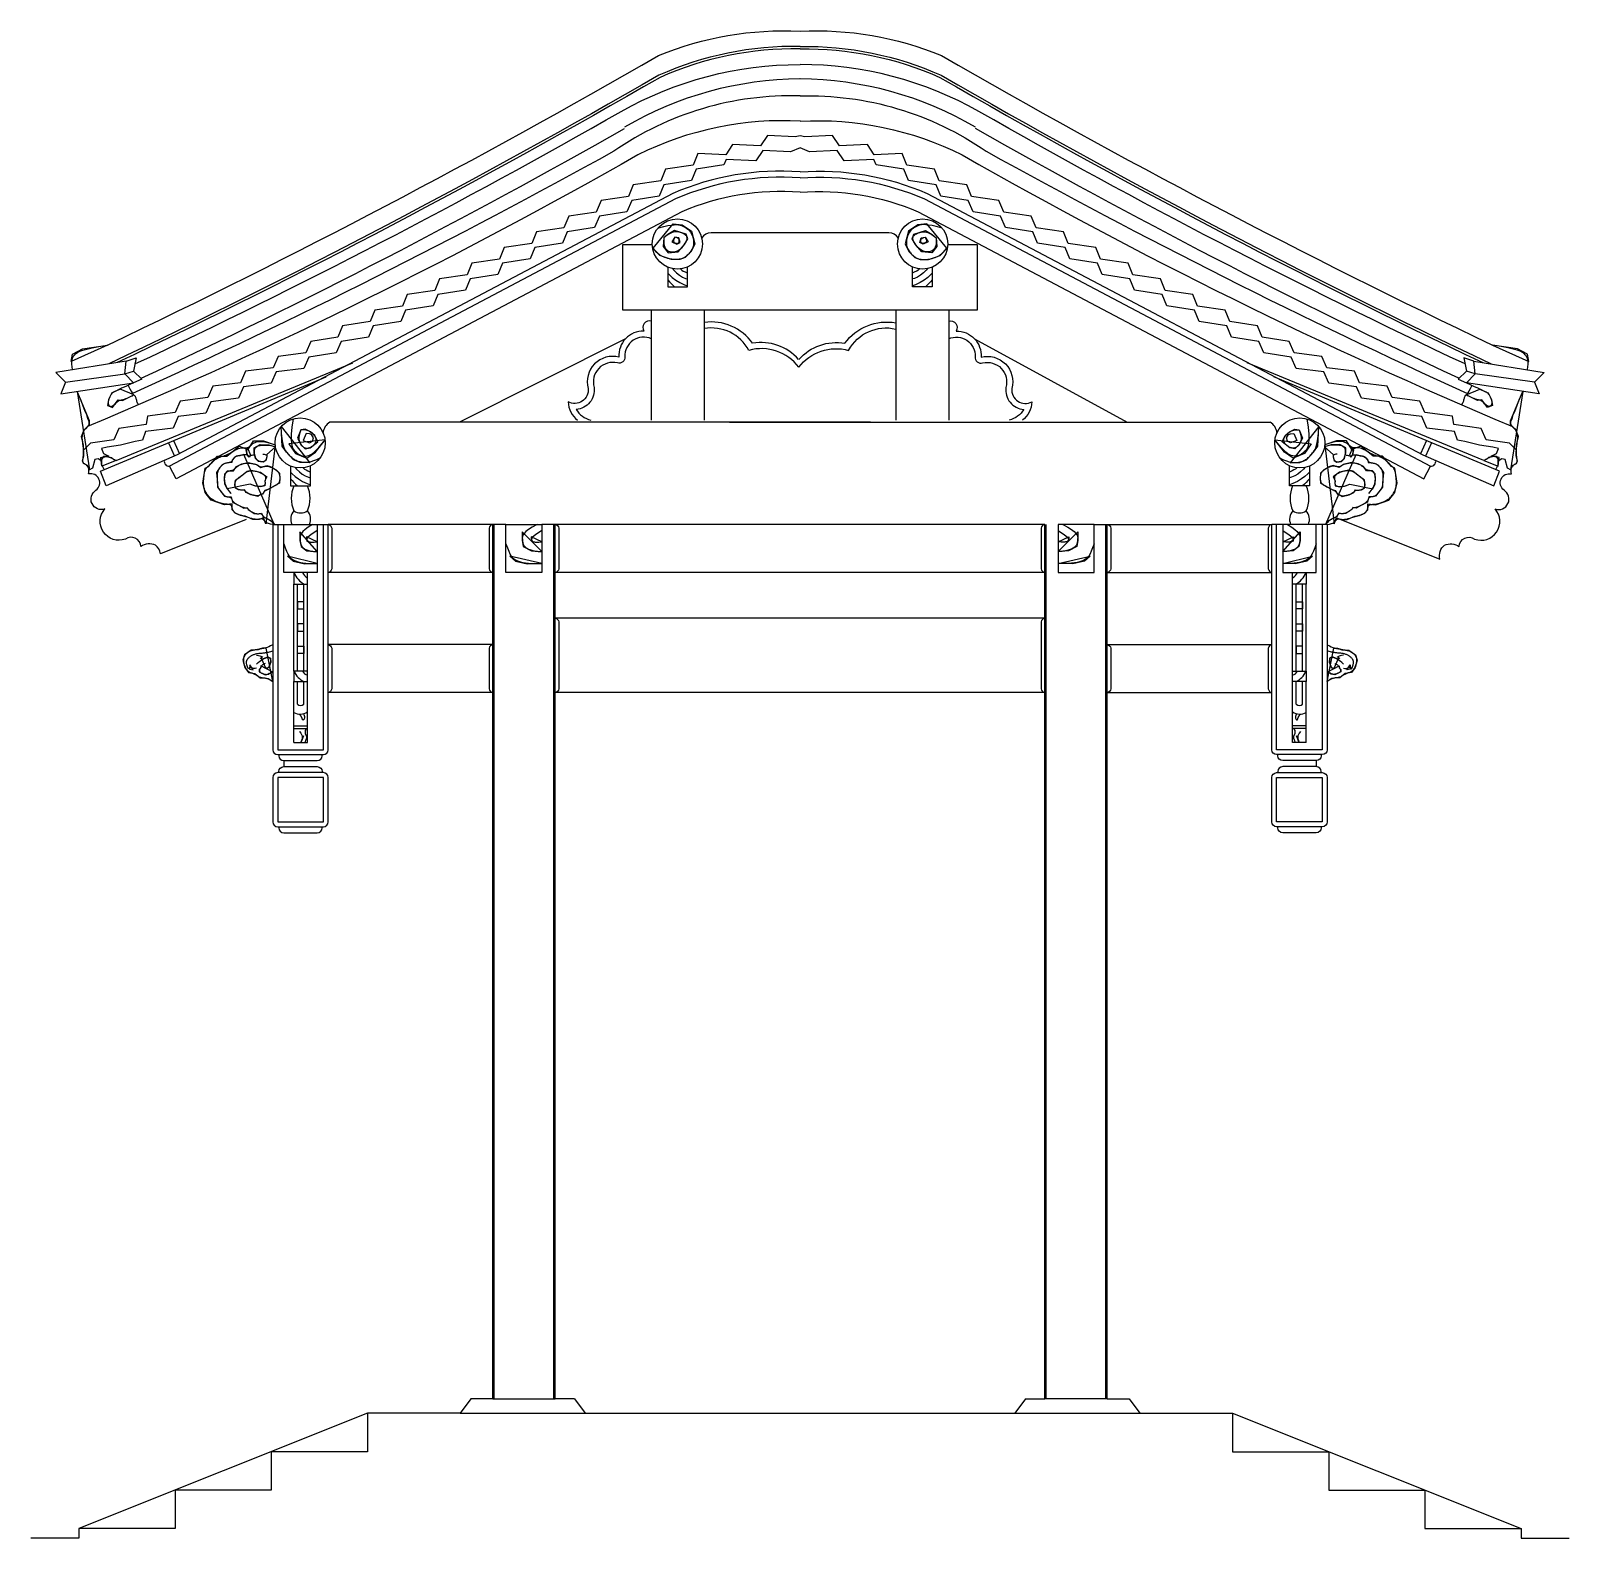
# Model space of a CAD drawing. Header units: metres. Extents: x 347 to 6748, y 1381 to 7652.
import ezdxf

# ---------------------------------------------------------------- set-up
doc = ezdxf.new("R2010")
doc.units = ezdxf.units.M
for name, color, linetype in [('3', 3, 'Continuous'), ('4', 4, 'Continuous'), ('7', 7, 'Continuous')]:
    doc.layers.add(name, color=color, linetype=linetype)

msp = doc.modelspace()

# ---------------------------------------------------------------- linework, layer by layer
at = {"layer": '3'}
for p, q in [((2928.56, 6491.86), (2928.56, 6031.86)), ((3148.56, 6491.86), (3148.56, 6031.86)), ((3945.96, 6491.86), (3945.96, 6031.86)), ((4165.96, 6491.86), (4165.96, 6031.86)), ((2821.94, 6371.14), (2130.65, 6023.75)), ((4272.58, 6371.14), (4908.87, 6023.75)), ((636.68, 5820.19), (1575.81, 6212.7)), ((702.61, 5864.54), (1686.25, 6270.77)), ((6391.91, 5864.54), (5408.27, 6270.77)), ((6457.83, 5820.19), (5518.71, 6212.7)), ((919.88, 5938.55), (944.98, 5883.1)), ((941.02, 5947.39), (965.69, 5892.89)), ((6153.5, 5947.39), (6128.83, 5892.89)), ((6174.64, 5938.55), (6149.54, 5883.1)), ((956.63, 5888.16), (660.9, 5759.71)), ((6137.89, 5888.16), (6433.62, 5759.71)), ((660.9, 5759.71), (636.68, 5820.19)), ((6433.62, 5759.71), (6457.83, 5820.19)), ((1354.13, 5598.75), (1399.13, 5598.75)), ((1539.13, 5598.75), (1584.13, 5598.75)), ((2274.79, 1961.1), (2274.79, 5598.75)), ((2522.79, 1961.1), (2522.79, 5598.75)), ((4571.73, 1961.1), (4571.73, 5598.75)), ((4819.73, 1961.1), (4819.73, 5598.75)), ((5555.39, 5598.75), (5510.39, 5598.75)), ((5740.39, 5598.75), (5695.39, 5598.75)), ((6209.32, 5454.55), (6209.32, 5454.55)), ((1441.28, 4988.27), (1441.28, 5350.61)), ((1456.28, 4988.27), (1456.28, 5350.61)), ((1482.96, 4988.27), (1482.96, 5350.61)), ((1497.96, 4988.27), (1497.96, 5350.61)), ((5596.56, 4988.27), (5596.56, 5350.61)), ((5611.56, 4988.27), (5611.56, 5350.61)), ((5638.24, 4988.27), (5638.24, 5350.61)), ((5653.24, 4988.27), (5653.24, 5350.61)), ((1441.28, 4988.27), (1441.28, 5120.15)), ((1456.28, 4988.27), (1456.28, 5120.15)), ((1482.96, 4988.27), (1482.96, 5120.15)), ((1497.96, 4988.27), (1497.96, 5120.15)), ((5596.56, 4988.27), (5596.56, 5120.15)), ((5611.56, 4988.27), (5611.56, 5120.15)), ((5638.24, 4988.27), (5638.24, 5120.15)), ((5653.24, 4988.27), (5653.24, 5120.15)), ((1441.28, 4690.89), (1441.28, 4945.53)), ((1456.28, 4850.45), (1456.28, 4945.53)), ((1482.96, 4850.42), (1482.96, 4945.53)), ((1497.96, 4690.89), (1497.96, 4945.53)), ((5596.56, 4690.89), (5596.56, 4945.53)), ((5611.56, 4850.42), (5611.56, 4945.53)), ((5638.24, 4850.45), (5638.24, 4945.53)), ((5653.24, 4690.89), (5653.24, 4945.53)), ((1441.28, 4760.84), (1497.96, 4760.84)), ((1441.28, 4750.16), (1497.96, 4750.16)), ((5653.24, 4760.84), (5596.56, 4760.84)), ((5653.24, 4750.16), (5596.56, 4750.16)), ((1441.28, 4690.89), (1497.96, 4690.89)), ((5653.24, 4690.89), (5596.56, 4690.89)), ((1399.13, 4615.97), (1399.13, 4590.97)), ((5695.39, 4615.97), (5695.39, 4590.97)), ((2268.79, 1961.1), (2528.79, 1961.1)), ((4825.73, 1961.1), (4565.73, 1961.1)), ((1747.26, 1901.1), (547.26, 1421.1)), ((5347.26, 1901.1), (6547.26, 1421.1))]:
    msp.add_line(p, q, dxfattribs=at)
for points in [[(3547.26, 7586.91, 0.11), (2960.3, 7467.1, -0.02), (671.08, 6266.08)], [(3547.26, 7576.91, 0.11), (2964.88, 7458.19, -0.02), (705.94, 6271.7, -0.02)], [(3547.26, 7586.91, -0.11), (4134.22, 7467.1, 0.02), (6423.44, 6266.08)], [(3547.26, 7576.91, -0.11), (4129.64, 7458.19, 0.02), (6388.58, 6271.7, 0.02)], [(780.25, 6266.06, 0.02), (2802.66, 7316.4, -0.13), (3547.26, 7511.84)], [(6314.27, 6266.06, -0.02), (4291.86, 7316.4, 0.13), (3547.26, 7511.84)], [(3547.26, 7381.36, 0.16), (2772.56, 7151.03, -0.02), (770.36, 6143.54)], [(3547.26, 7381.36, -0.16), (4321.96, 7151.03, 0.02), (6324.16, 6143.54)], [(3549.99, 7276.23, 0.13), (2872.81, 7135.92, -0.03), (583.28, 6005.98)], [(805.84, 6206.4, 0.02), (2817.71, 7246.25, 0.02)], [(3547.26, 7276.36, -0.13), (4221.71, 7135.92, 0.03), (6511.23, 6005.98)], [(6288.68, 6206.4, -0.02), (4276.81, 7246.25, -0.02)], [(3547.26, 7040.52, 0.12), (3029.18, 6953.05), (924, 5841)], [(3547.26, 7065.59, 0.12), (3018.28, 6975.56), (956.63, 5888.16)], [(3547.26, 7065.59, -0.12), (4076.24, 6975.56), (6137.89, 5888.16)], [(3547.26, 7040.52, -0.12), (4065.34, 6953.05), (6170.52, 5841)], [(2997.42, 6616.02, 0.05), (3025.4, 6587.22)], [(4097.1, 6616.02, -0.05), (4069.12, 6587.22)], [(2928.56, 6444.23, 0.66), (2897.1, 6402.83, 0.44), (2794.16, 6294.44, 0.58), (2666.19, 6163.82, -0.59), (2582.73, 6108.23, 0.23), (2621.77, 6031.86, 0.23)], [(3541.25, 6285.31, 0.26), (3350.25, 6352.1, 0.28), (3148.56, 6438.93, 0.33)], [(3542.26, 6252.11, 0.31), (3334.71, 6322.66, 0.32), (3148.56, 6413.56, 0.32)], [(3542.26, 6252.11, -0.31), (3749.55, 6322.66, -0.34), (3945.96, 6411.46, -0.34)], [(3543, 6285.31, -0.26), (3734, 6352.1, -0.29), (3945.96, 6437.2, -0.33)], [(4165.96, 6444.23, -0.66), (4197.42, 6402.83, -0.44), (4300.36, 6294.44, -0.58), (4428.33, 6163.82, 0.59), (4511.79, 6108.23, -0.23), (4472.75, 6031.86, -0.23)], [(2928.56, 6370.49, 0.57), (2819.11, 6296.06, -0.51), (2787.97, 6270.22, 0.58), (2690.83, 6168.62, -0.43), (2615.67, 6077.03, 0.18), (2676.49, 6031.86, 0.18)], [(4165.96, 6370.49, -0.57), (4275.41, 6296.06, 0.51), (4306.55, 6270.22, -0.58), (4403.69, 6168.62, 0.43), (4478.85, 6077.03, -0.18), (4418.03, 6031.86, -0.18)], [(1427.99, 5788.4, 0.05), (1455.97, 5759.6)], [(5666.53, 5788.4, -0.05), (5638.55, 5759.6)], [(1584.13, 5598.75, -0.31), (1599.13, 5583.54), (1599.13, 5413.96, -0.31), (1584.13, 5398.75)], [(2268.79, 5598.75, 0.31), (2253.79, 5583.54), (2253.79, 5413.96, 0.31), (2268.79, 5398.75)], [(2528.79, 5598.75, -0.31), (2543.79, 5583.54), (2543.79, 5413.96, -0.31), (2528.79, 5398.75)], [(4565.73, 5598.75, 0.31), (4550.73, 5583.54), (4550.73, 5413.96, 0.31), (4565.73, 5398.75)], [(4825.73, 5598.75, -0.31), (4840.73, 5583.54), (4840.73, 5413.96, -0.31), (4825.73, 5398.75)], [(5510.39, 5598.75, 0.31), (5495.39, 5583.54), (5495.39, 5413.96, 0.31), (5510.39, 5398.75)], [(2528.79, 5208.75, -0.31), (2543.79, 5193.54), (2543.79, 4913.96, -0.31), (2528.79, 4898.75)], [(4565.73, 5208.75, 0.31), (4550.73, 5193.54), (4550.73, 4913.96, 0.31), (4565.73, 4898.75)], [(1584.13, 5098.75, -0.31), (1599.13, 5083.54), (1599.13, 4913.96, -0.31), (1584.13, 4898.75)], [(2268.79, 5098.75, 0.31), (2253.79, 5083.54), (2253.79, 4913.96, 0.31), (2268.79, 4898.75)], [(4825.73, 5098.75, -0.31), (4840.73, 5083.54), (4840.73, 4913.96, -0.31), (4825.73, 4898.75)], [(5510.39, 5098.75, 0.31), (5495.39, 5083.54), (5495.39, 4913.96, 0.31), (5510.39, 4898.75)], [(1379.13, 4640.97), (1379.13, 4635.97, 0.41), (1399.13, 4615.97), (1539.13, 4615.97, 0.41), (1559.13, 4635.97), (1559.13, 4640.97)], [(5715.39, 4640.97), (5715.39, 4635.97, -0.41), (5695.39, 4615.97), (5555.39, 4615.97, -0.41), (5535.39, 4635.97), (5535.39, 4640.97)], [(1379.13, 4565.97), (1379.13, 4570.97, -0.41), (1399.13, 4590.97), (1539.13, 4590.97, -0.41), (1559.13, 4570.97), (1559.13, 4565.97)], [(5715.39, 4565.97), (5715.39, 4570.97, 0.41), (5695.39, 4590.97), (5555.39, 4590.97, 0.41), (5535.39, 4570.97), (5535.39, 4565.97)], [(1379.13, 4340.97), (1379.13, 4335.97, 0.41), (1399.13, 4315.97), (1539.13, 4315.97, 0.41), (1559.13, 4335.97), (1559.13, 4340.97)], [(5715.39, 4340.97), (5715.39, 4335.97, -0.41), (5695.39, 4315.97), (5555.39, 4315.97, -0.41), (5535.39, 4335.97), (5535.39, 4340.97)]]:
    msp.add_lwpolyline(points, format="xyb", dxfattribs=at)
for points in [[(2960.44, 6832.05), (2960.44, 6832.05), (2980.85, 6837.56), (2997.89, 6841.49), (3012.01, 6844.03), (3023.64, 6845.35), (3033.23, 6845.62), (3041.23, 6845.03), (3048.07, 6843.74), (3054.21, 6841.93), (3060.01, 6839.74), (3065.52, 6837.21), (3070.74, 6834.32), (3075.64, 6831.06), (3080.21, 6827.44), (3084.44, 6823.44), (3088.3, 6819.05), (3091.78, 6814.28), (3094.86, 6809.12), (3097.54, 6803.66), (3099.81, 6797.97), (3101.66, 6792.16), (3103.09, 6786.31), (3104.09, 6780.51), (3104.65, 6774.85), (3104.77, 6769.41), (3104.44, 6764.28), (3103.7, 6759.43), (3102.59, 6754.85), (3101.13, 6750.51), (3099.37, 6746.38), (3097.34, 6742.43), (3095.08, 6738.65), (3092.62, 6734.99), (3090.01, 6731.45), (3087.26, 6728.04), (3084.4, 6724.77), (3081.47, 6721.66), (3078.48, 6718.74), (3075.47, 6716.03), (3072.45, 6713.54), (3069.46, 6711.29), (3066.52, 6709.31), (3063.6, 6707.57), (3060.67, 6706.06), (3057.71, 6704.77), (3054.68, 6703.67), (3051.55, 6702.76), (3048.3, 6702.02), (3044.89, 6701.42), (3041.31, 6700.95), (3037.58, 6700.62), (3033.75, 6700.43), (3029.85, 6700.36), (3025.93, 6700.43), (3022.01, 6700.62), (3018.16, 6700.95), (3014.39, 6701.42), (3010.75, 6702.01), (3007.22, 6702.72), (3003.8, 6703.53), (3000.48, 6704.42), (2997.23, 6705.37), (2994.05, 6706.38), (2990.93, 6707.42), (2987.84, 6708.47), (2984.78, 6709.53), (2981.76, 6710.62), (2978.78, 6711.75), (2975.85, 6712.95), (2972.99, 6714.24), (2970.19, 6715.65), (2967.46, 6717.2), (2964.82, 6718.91), (2962.25, 6720.82), (2959.66, 6723.01), (2956.91, 6725.57), (2953.9, 6728.61), (2950.49, 6732.22), (2946.57, 6736.49), (2942.02, 6741.52), (2936.72, 6747.41), (3019.76, 6848.98), (3057.04, 6845.59), (3096.01, 6818.51), (3109.57, 6766.03), (3094.32, 6733.86), (3068.9, 6708.47), (3046.87, 6700.01), (3012.98, 6700.01), (2987.56, 6708.47), (2963.83, 6716.94), (2951.97, 6730.48), (2936.72, 6747.41)], [(4134.07, 6832.05), (4134.07, 6832.05), (4113.67, 6837.56), (4096.63, 6841.49), (4082.51, 6844.03), (4070.88, 6845.35), (4061.29, 6845.62), (4053.29, 6845.03), (4046.44, 6843.74), (4040.31, 6841.93), (4034.51, 6839.74), (4029, 6837.21), (4023.78, 6834.32), (4018.88, 6831.06), (4014.31, 6827.44), (4010.08, 6823.44), (4006.22, 6819.05), (4002.74, 6814.28), (3999.66, 6809.12), (3996.98, 6803.66), (3994.71, 6797.97), (3992.86, 6792.16), (3991.43, 6786.31), (3990.43, 6780.51), (3989.87, 6774.85), (3989.75, 6769.41), (3990.08, 6764.28), (3990.82, 6759.43), (3991.93, 6754.85), (3993.39, 6750.51), (3995.15, 6746.38), (3997.18, 6742.43), (3999.44, 6738.65), (4001.9, 6734.99), (4004.51, 6731.45), (4007.26, 6728.04), (4010.12, 6724.77), (4013.05, 6721.66), (4016.04, 6718.74), (4019.05, 6716.03), (4022.07, 6713.54), (4025.06, 6711.29), (4028, 6709.31), (4030.92, 6707.57), (4033.85, 6706.06), (4036.81, 6704.77), (4039.84, 6703.67), (4042.97, 6702.76), (4046.22, 6702.02), (4049.63, 6701.42), (4053.21, 6700.95), (4056.94, 6700.62), (4060.77, 6700.43), (4064.67, 6700.36), (4068.59, 6700.43), (4072.5, 6700.62), (4076.36, 6700.95), (4080.13, 6701.42), (4083.77, 6702.01), (4087.3, 6702.72), (4090.71, 6703.53), (4094.04, 6704.42), (4097.29, 6705.37), (4100.47, 6706.38), (4103.59, 6707.42), (4106.68, 6708.47), (4109.74, 6709.53), (4112.76, 6710.62), (4115.74, 6711.75), (4118.66, 6712.95), (4121.53, 6714.24), (4124.33, 6715.65), (4127.06, 6717.2), (4129.7, 6718.91), (4132.27, 6720.82), (4134.86, 6723.01), (4137.61, 6725.57), (4140.62, 6728.61), (4144.03, 6732.22), (4147.95, 6736.49), (4152.5, 6741.52), (4157.8, 6747.41), (4074.76, 6848.98), (4037.48, 6845.59), (3998.51, 6818.51), (3984.95, 6766.03), (4000.2, 6733.86), (4025.62, 6708.47), (4047.65, 6700.01), (4081.54, 6700.01), (4106.96, 6708.47), (4130.69, 6716.94), (4142.55, 6730.48), (4157.8, 6747.41)], [(2980.78, 6791.42), (2980.78, 6791.42), (2980.16, 6778.57), (2980.73, 6767.82), (2982.35, 6758.95), (2984.86, 6751.76), (2988.1, 6746.05), (2991.92, 6741.61), (2996.17, 6738.23), (3000.69, 6735.7), (3005.35, 6733.85), (3010.09, 6732.62), (3014.86, 6731.98), (3019.63, 6731.91), (3024.35, 6732.37), (3028.99, 6733.34), (3033.5, 6734.79), (3037.83, 6736.69), (3041.96, 6739), (3045.88, 6741.68), (3049.59, 6744.64), (3053.08, 6747.83), (3056.37, 6751.18), (3059.44, 6754.62), (3062.3, 6758.09), (3064.94, 6761.51), (3067.38, 6764.85), (3069.59, 6768.08), (3071.56, 6771.23), (3073.28, 6774.28), (3074.73, 6777.26), (3075.91, 6780.16), (3076.79, 6783), (3077.37, 6785.78), (3077.63, 6788.5), (3077.53, 6791.17), (3077.02, 6793.78), (3076.07, 6796.32), (3074.62, 6798.8), (3072.65, 6801.21), (3070.09, 6803.55), (3066.92, 6805.81), (3063.11, 6807.98), (3058.74, 6810), (3053.9, 6811.81), (3048.7, 6813.32), (3043.24, 6814.48), (3037.61, 6815.22), (3031.91, 6815.45), (3026.25, 6815.12), (3020.69, 6814.17), (3015.21, 6812.61), (3009.75, 6810.45), (3004.26, 6807.72), (2998.67, 6804.43), (2992.93, 6800.6), (2986.98, 6796.26), (2980.78, 6791.42), (2977.39, 6754.18), (2999.42, 6728.79), (3040.09, 6732.17), (3067.2, 6762.64), (3080.76, 6786.34), (3073.98, 6806.66), (3024.84, 6821.89), (2997.73, 6804.97), (2980.78, 6791.42)], [(3026.53, 6793.12), (3026.53, 6793.12), (3023.07, 6786.75), (3021.38, 6781.53), (3021.17, 6777.36), (3022.16, 6774.11), (3024.04, 6771.66), (3026.53, 6769.9), (3029.34, 6768.72), (3032.18, 6768), (3034.8, 6767.65), (3037.15, 6767.64), (3039.21, 6767.98), (3040.99, 6768.67), (3042.47, 6769.73), (3043.64, 6771.14), (3044.5, 6772.91), (3045.03, 6775.06), (3045.22, 6777.55), (3044.94, 6780.26), (3044.08, 6783.05), (3042.51, 6785.78), (3040.09, 6788.29), (3036.71, 6790.45), (3032.23, 6792.11), (3026.53, 6793.12), (3014.67, 6774.49), (3035.01, 6764.34), (3048.56, 6771.11), (3043.48, 6791.42), (3026.53, 6793.12)], [(4113.74, 6791.42), (4113.74, 6791.42), (4114.36, 6778.57), (4113.79, 6767.82), (4112.17, 6758.95), (4109.66, 6751.76), (4106.42, 6746.05), (4102.6, 6741.61), (4098.35, 6738.23), (4093.83, 6735.7), (4089.17, 6733.85), (4084.43, 6732.62), (4079.66, 6731.98), (4074.89, 6731.91), (4070.16, 6732.37), (4065.53, 6733.34), (4061.02, 6734.79), (4056.69, 6736.69), (4052.56, 6739), (4048.64, 6741.68), (4044.93, 6744.64), (4041.44, 6747.83), (4038.15, 6751.18), (4035.08, 6754.62), (4032.22, 6758.09), (4029.57, 6761.51), (4027.14, 6764.85), (4024.93, 6768.08), (4022.96, 6771.23), (4021.24, 6774.28), (4019.79, 6777.26), (4018.61, 6780.16), (4017.73, 6783), (4017.15, 6785.78), (4016.89, 6788.5), (4016.99, 6791.17), (4017.5, 6793.78), (4018.45, 6796.32), (4019.9, 6798.8), (4021.87, 6801.21), (4024.43, 6803.55), (4027.6, 6805.81), (4031.41, 6807.98), (4035.78, 6810), (4040.61, 6811.81), (4045.81, 6813.32), (4051.28, 6814.48), (4056.91, 6815.22), (4062.6, 6815.45), (4068.27, 6815.12), (4073.82, 6814.17), (4079.3, 6812.61), (4084.77, 6810.45), (4090.26, 6807.72), (4095.85, 6804.43), (4101.59, 6800.6), (4107.53, 6796.26), (4113.74, 6791.42), (4117.13, 6754.18), (4095.1, 6728.79), (4054.43, 6732.17), (4027.32, 6762.64), (4013.76, 6786.34), (4020.54, 6806.66), (4069.68, 6821.89), (4096.79, 6804.97), (4113.74, 6791.42)], [(4067.99, 6793.12), (4067.99, 6793.12), (4071.45, 6786.75), (4073.14, 6781.53), (4073.35, 6777.36), (4072.36, 6774.11), (4070.48, 6771.66), (4067.99, 6769.9), (4065.17, 6768.72), (4062.34, 6768), (4059.72, 6767.65), (4057.37, 6767.64), (4055.3, 6767.98), (4053.53, 6768.67), (4052.05, 6769.73), (4050.88, 6771.14), (4050.02, 6772.91), (4049.49, 6775.06), (4049.3, 6777.55), (4049.58, 6780.26), (4050.44, 6783.05), (4052.01, 6785.78), (4054.42, 6788.29), (4057.81, 6790.45), (4062.28, 6792.11), (4067.99, 6793.12), (4079.85, 6774.49), (4059.51, 6764.34), (4045.96, 6771.11), (4051.04, 6791.42), (4067.99, 6793.12)], [(3016.52, 6663.09), (3022.18, 6656.63), (3034.08, 6644.86), (3045.94, 6635.32), (3058.27, 6627.8), (3071.56, 6622.16), (3079.7, 6619.97)], [(3049.94, 6661.81), (3050, 6661.75), (3055.82, 6656.76), (3061.87, 6652.63), (3068.95, 6648.89), (3077.85, 6645.06), (3079.7, 6644.35)], [(4078, 6663.09), (4072.33, 6656.63), (4060.44, 6644.86), (4048.58, 6635.32), (4036.25, 6627.8), (4022.96, 6622.16), (4014.82, 6619.97)], [(4044.58, 6661.81), (4044.52, 6661.75), (4038.7, 6656.76), (4032.65, 6652.63), (4025.57, 6648.89), (4016.67, 6645.06), (4014.82, 6644.35)], [(2997.42, 6643.46), (3003.67, 6636.8), (3016.01, 6625.83), (3030.33, 6615.3), (3046.97, 6605.3), (3066.24, 6595.87), (3079.7, 6590.55)], [(4097.1, 6643.46), (4090.84, 6636.8), (4078.51, 6625.83), (4064.19, 6615.3), (4047.55, 6605.3), (4028.28, 6595.87), (4014.82, 6590.55)], [(1439.11, 6038.01), (1439.11, 6038.01), (1433.74, 6002.52), (1430.97, 5974.07), (1430.44, 5951.74), (1431.8, 5934.62), (1434.69, 5921.79), (1438.77, 5912.35), (1443.66, 5905.37), (1449.03, 5899.96), (1454.58, 5895.36), (1460.25, 5891.43), (1466.03, 5888.2), (1471.93, 5885.71), (1477.94, 5883.98), (1484.07, 5883.03), (1490.31, 5882.9), (1496.66, 5883.61), (1503.17, 5885.25), (1510.02, 5888.12), (1517.44, 5892.57), (1525.67, 5898.96), (1534.92, 5907.65), (1545.44, 5919), (1557.45, 5933.36), (1571.18, 5951.09), (1421.02, 5933.2), (1447.78, 5893.04), (1495.46, 5874.33), (1532.07, 5898.99), (1571.18, 5951.09)], [(5655.41, 6038.01), (5655.41, 6038.01), (5660.78, 6002.52), (5663.55, 5974.07), (5664.08, 5951.74), (5662.72, 5934.62), (5659.83, 5921.79), (5655.75, 5912.35), (5650.86, 5905.37), (5645.48, 5899.96), (5639.94, 5895.36), (5634.27, 5891.43), (5628.49, 5888.2), (5622.59, 5885.71), (5616.58, 5883.98), (5610.45, 5883.03), (5604.21, 5882.9), (5597.86, 5883.61), (5591.35, 5885.25), (5584.5, 5888.12), (5577.08, 5892.57), (5568.85, 5898.96), (5559.6, 5907.65), (5549.08, 5919), (5537.07, 5933.36), (5523.34, 5951.09), (5673.5, 5933.2), (5646.74, 5893.04), (5599.06, 5874.33), (5562.45, 5898.99), (5523.34, 5951.09)], [(1549.97, 5873.54), (1549.97, 5873.54), (1535.41, 5867.22), (1522.65, 5862.59), (1511.5, 5859.42), (1501.77, 5857.49), (1493.3, 5856.56), (1485.89, 5856.43), (1479.36, 5856.86), (1473.53, 5857.63), (1468.24, 5858.56), (1463.39, 5859.63), (1458.93, 5860.88), (1454.77, 5862.32), (1450.86, 5863.99), (1447.12, 5865.91), (1443.49, 5868.11), (1439.89, 5870.61), (1436.27, 5873.44), (1432.63, 5876.57), (1428.98, 5879.98), (1425.34, 5883.64), (1421.71, 5887.51), (1418.11, 5891.57), (1414.55, 5895.78), (1411.05, 5900.13), (1407.62, 5904.71), (1404.29, 5910.18), (1401.11, 5917.32), (1398.1, 5926.93), (1395.31, 5939.77), (1392.78, 5956.66), (1390.53, 5978.36), (1388.62, 6005.67), (1508.59, 5854.25), (1468.01, 5856.39), (1440.24, 5867.05), (1410.34, 5899.06), (1393.25, 5924.67), (1388.62, 6005.67)], [(1470.77, 5991.7), (1470.77, 5991.7), (1466.29, 5979.59), (1463.56, 5969.26), (1462.33, 5960.53), (1462.32, 5953.18), (1463.31, 5947.02), (1465.02, 5941.85), (1467.21, 5937.47), (1469.63, 5933.68), (1472.07, 5930.31), (1474.48, 5927.31), (1476.89, 5924.69), (1479.3, 5922.42), (1481.71, 5920.5), (1484.14, 5918.91), (1486.59, 5917.65), (1489.07, 5916.7), (1491.59, 5916.06), (1494.17, 5915.73), (1496.81, 5915.71), (1499.54, 5916), (1502.35, 5916.62), (1505.27, 5917.55), (1508.32, 5918.81), (1511.49, 5920.4), (1514.79, 5922.31), (1518.14, 5924.52), (1521.43, 5926.99), (1524.56, 5929.69), (1527.44, 5932.56), (1529.95, 5935.59), (1532, 5938.73), (1533.49, 5941.95), (1534.34, 5945.21), (1534.59, 5948.47), (1534.33, 5951.73), (1533.61, 5954.94), (1532.51, 5958.07), (1531.11, 5961.1), (1529.47, 5964.01), (1527.67, 5966.75), (1525.76, 5969.32), (1523.73, 5971.73), (1521.58, 5974.01), (1519.28, 5976.17), (1516.81, 5978.26), (1514.16, 5980.28), (1511.3, 5982.27), (1508.23, 5984.26), (1504.91, 5986.25), (1501.3, 5988.15), (1497.35, 5989.85), (1493.01, 5991.25), (1488.23, 5992.25), (1482.97, 5992.72), (1477.16, 5992.58), (1470.77, 5991.7), (1456.29, 5956.83), (1469.91, 5929.53), (1488.65, 5913.45), (1509.93, 5916.86), (1540.58, 5941.52), (1528.66, 5968.74), (1510.78, 5984.05), (1488.65, 5995.11), (1470.77, 5991.7)], [(1492.02, 5976.34), (1479.73, 5947.99), (1506.21, 5938.54), (1518.51, 5945.15), (1523.24, 5958.38), (1514.73, 5972.56), (1507.16, 5975.39), (1492.02, 5976.34)], [(5544.55, 5873.54), (5544.55, 5873.54), (5559.11, 5867.22), (5571.87, 5862.59), (5583.02, 5859.42), (5592.75, 5857.49), (5601.22, 5856.56), (5608.63, 5856.43), (5615.16, 5856.86), (5620.99, 5857.63), (5626.28, 5858.56), (5631.13, 5859.63), (5635.59, 5860.88), (5639.75, 5862.32), (5643.66, 5863.99), (5647.4, 5865.91), (5651.03, 5868.11), (5654.63, 5870.61), (5658.25, 5873.44), (5661.89, 5876.57), (5665.54, 5879.98), (5669.18, 5883.64), (5672.81, 5887.51), (5676.41, 5891.57), (5679.97, 5895.78), (5683.47, 5900.13), (5686.9, 5904.71), (5690.23, 5910.18), (5693.41, 5917.32), (5696.42, 5926.93), (5699.21, 5939.77), (5701.74, 5956.66), (5703.99, 5978.36), (5705.9, 6005.67), (5585.93, 5854.25), (5626.51, 5856.39), (5654.28, 5867.05), (5684.18, 5899.06), (5701.27, 5924.67), (5705.9, 6005.67)], [(5623.75, 5991.7), (5623.75, 5991.7), (5628.23, 5979.59), (5630.95, 5969.26), (5632.19, 5960.53), (5632.2, 5953.18), (5631.21, 5947.02), (5629.5, 5941.85), (5627.31, 5937.47), (5624.89, 5933.68), (5622.45, 5930.31), (5620.03, 5927.31), (5617.63, 5924.69), (5615.22, 5922.42), (5612.81, 5920.5), (5610.38, 5918.91), (5607.93, 5917.65), (5605.45, 5916.7), (5602.92, 5916.06), (5600.35, 5915.73), (5597.71, 5915.71), (5594.98, 5916), (5592.17, 5916.62), (5589.24, 5917.55), (5586.2, 5918.81), (5583.03, 5920.4), (5579.73, 5922.31), (5576.38, 5924.52), (5573.09, 5926.99), (5569.96, 5929.69), (5567.08, 5932.56), (5564.57, 5935.59), (5562.52, 5938.73), (5561.03, 5941.95), (5560.18, 5945.21), (5559.93, 5948.47), (5560.19, 5951.73), (5560.91, 5954.94), (5562, 5958.07), (5563.41, 5961.1), (5565.05, 5964.01), (5566.85, 5966.75), (5568.76, 5969.32), (5570.79, 5971.73), (5572.94, 5974.01), (5575.24, 5976.17), (5577.71, 5978.26), (5580.36, 5980.28), (5583.22, 5982.27), (5586.29, 5984.26), (5589.61, 5986.25), (5593.22, 5988.15), (5597.17, 5989.85), (5601.51, 5991.25), (5606.29, 5992.25), (5611.55, 5992.72), (5617.36, 5992.58), (5623.75, 5991.7), (5638.23, 5956.83), (5624.6, 5929.53), (5605.87, 5913.45), (5584.59, 5916.86), (5553.94, 5941.52), (5565.86, 5968.74), (5583.74, 5984.05), (5605.87, 5995.11), (5623.75, 5991.7)], [(5602.5, 5976.34), (5614.79, 5947.99), (5588.31, 5938.54), (5576.01, 5945.15), (5571.28, 5958.38), (5579.79, 5972.56), (5587.36, 5975.39), (5602.5, 5976.34)], [(1246.49, 5888.4), (1246.49, 5888.4), (1241.95, 5888.63), (1237.77, 5888.58), (1233.93, 5888.29), (1230.4, 5887.82), (1227.15, 5887.24), (1224.15, 5886.59), (1221.37, 5885.94), (1218.78, 5885.34), (1216.36, 5884.83), (1214.1, 5884.4), (1211.98, 5884.03), (1209.99, 5883.68), (1208.13, 5883.34), (1206.38, 5882.98), (1204.73, 5882.58), (1203.17, 5882.09), (1201.7, 5881.52), (1200.3, 5880.85), (1198.97, 5880.1), (1197.69, 5879.27), (1196.47, 5878.36), (1195.28, 5877.39), (1194.13, 5876.35), (1193, 5875.26), (1191.89, 5874.12), (1190.82, 5872.94), (1189.78, 5871.74), (1188.79, 5870.51), (1187.88, 5869.28), (1187.03, 5868.04), (1186.28, 5866.82), (1185.64, 5865.63), (1185.09, 5864.46), (1184.6, 5863.34), (1184.1, 5862.26), (1183.53, 5861.23), (1182.83, 5860.25), (1181.94, 5859.35), (1180.79, 5858.51), (1179.32, 5857.74), (1177.5, 5857.06), (1175.38, 5856.44), (1173.01, 5855.88), (1170.49, 5855.36), (1167.88, 5854.86), (1165.24, 5854.37), (1162.66, 5853.88), (1160.21, 5853.36), (1157.94, 5852.82), (1155.84, 5852.23), (1153.88, 5851.59), (1152.06, 5850.89), (1150.32, 5850.11), (1148.67, 5849.25), (1147.06, 5848.29), (1145.48, 5847.23), (1143.9, 5846.06), (1142.32, 5844.77), (1140.74, 5843.36), (1139.17, 5841.82), (1137.59, 5840.17), (1136.01, 5838.39), (1134.43, 5836.48), (1132.85, 5834.44), (1131.28, 5832.27), (1129.74, 5829.94), (1128.26, 5827.42), (1126.87, 5824.68), (1125.6, 5821.69), (1124.49, 5818.43), (1123.57, 5814.87), (1122.86, 5810.97), (1122.38, 5806.73), (1122.12, 5802.23), (1122.02, 5797.57), (1122.07, 5792.84), (1122.21, 5788.14), (1122.41, 5783.57), (1122.64, 5779.24), (1122.86, 5775.23), (1123.04, 5771.62), (1123.21, 5768.37), (1123.43, 5765.41), (1123.73, 5762.66), (1124.17, 5760.06), (1124.78, 5757.54), (1125.61, 5755.03), (1126.72, 5752.46), (1128.11, 5749.77), (1129.76, 5746.99), (1131.6, 5744.17), (1133.58, 5741.33), (1135.63, 5738.53), (1137.69, 5735.8), (1139.71, 5733.19), (1141.62, 5730.73), (1143.39, 5728.47), (1145.02, 5726.39), (1146.54, 5724.5), (1148, 5722.79), (1149.41, 5721.24), (1150.82, 5719.87), (1152.24, 5718.66), (1153.72, 5717.6), (1155.27, 5716.68), (1156.89, 5715.9), (1158.57, 5715.25), (1160.3, 5714.7), (1162.05, 5714.26), (1163.83, 5713.9), (1165.62, 5713.61), (1167.4, 5713.39), (1169.16, 5713.21), (1170.9, 5713.03), (1172.59, 5712.8), (1174.22, 5712.47), (1175.77, 5711.99), (1177.24, 5711.32), (1178.6, 5710.4), (1179.85, 5709.19), (1180.98, 5707.64), (1182.03, 5705.82), (1183.05, 5703.78), (1184.1, 5701.59), (1185.24, 5699.3), (1186.51, 5696.99), (1187.97, 5694.72), (1189.67, 5692.54), (1191.65, 5690.52), (1193.89, 5688.64), (1196.35, 5686.87), (1198.99, 5685.21), (1201.76, 5683.61), (1204.64, 5682.07), (1207.58, 5680.56), (1210.54, 5679.05), (1213.49, 5677.54), (1216.4, 5676.04), (1219.27, 5674.59), (1222.07, 5673.21), (1224.79, 5671.94), (1227.41, 5670.8), (1229.91, 5669.84), (1232.28, 5669.07), (1234.51, 5668.52), (1236.59, 5668.15), (1238.51, 5667.92), (1240.28, 5667.78), (1241.9, 5667.67), (1243.36, 5667.57), (1244.65, 5667.4), (1245.79, 5667.14), (1246.77, 5666.74), (1247.65, 5666.19), (1248.49, 5665.48), (1249.36, 5664.62), (1250.32, 5663.61), (1251.43, 5662.44), (1252.77, 5661.1), (1254.38, 5659.61), (1256.32, 5657.96), (1258.55, 5656.2), (1261.02, 5654.38), (1263.67, 5652.56), (1266.46, 5650.78), (1269.32, 5649.11), (1272.21, 5647.6), (1275.07, 5646.29), (1277.86, 5645.24), (1280.56, 5644.42), (1283.16, 5643.82), (1285.66, 5643.4), (1288.06, 5643.15), (1290.34, 5643.04), (1292.5, 5643.05), (1294.54, 5643.14), (1296.45, 5643.3), (1298.23, 5643.48), (1299.89, 5643.63), (1301.44, 5643.71), (1302.89, 5643.68), (1304.23, 5643.49), (1305.48, 5643.09), (1306.64, 5642.44), (1307.72, 5641.51), (1308.75, 5640.35), (1309.76, 5638.99), (1310.78, 5637.51), (1311.84, 5635.96), (1312.98, 5634.38), (1314.21, 5632.85), (1315.58, 5631.4), (1317.11, 5630.09), (1318.81, 5628.88), (1320.7, 5627.74), (1322.77, 5626.61), (1325.04, 5625.46), (1327.52, 5624.23), (1330.21, 5622.9), (1333.12, 5621.42), (1336.25, 5619.74), (1339.54, 5617.82), (1342.93, 5615.64), (1346.36, 5613.14), (1349.75, 5610.3), (1353.04, 5607.08), (1356.17, 5603.44), (1359.07, 5599.34), (1233.86, 5889.45), (1217.03, 5884.2), (1202.3, 5883.15), (1192.83, 5875.79), (1184.41, 5865.28), (1183.36, 5856.87), (1158.11, 5853.71), (1145.48, 5848.46), (1132.85, 5835.85), (1120.23, 5814.82), (1123.38, 5770.68), (1123.38, 5753.86), (1143.37, 5728.63), (1152.84, 5716.02), (1167.57, 5712.87), (1181.25, 5712.87), (1186.51, 5690.79), (1210.71, 5679.23), (1233.86, 5666.62), (1247.54, 5668.72), (1250.7, 5661.36), (1275.95, 5643.49), (1295.94, 5642.44), (1307.51, 5645.59), (1313.83, 5629.83), (1330.66, 5623.52), (1351.71, 5610.91), (1359.07, 5599.34)], [(1274.9, 5886.3), (1274.9, 5886.3), (1270.26, 5886.12), (1266.54, 5885.64), (1263.58, 5884.95), (1261.27, 5884.15), (1259.48, 5883.34), (1258.07, 5882.6), (1256.91, 5882.04), (1255.87, 5881.74), (1254.85, 5881.79), (1253.82, 5882.19), (1252.8, 5882.94), (1251.78, 5884.03), (1250.78, 5885.45), (1249.79, 5887.2), (1248.83, 5889.27), (1247.89, 5891.64), (1247, 5894.31), (1246.23, 5897.23), (1245.65, 5900.34), (1245.35, 5903.59), (1245.41, 5906.91), (1245.92, 5910.25), (1246.95, 5913.56), (1248.59, 5916.78), (1261.22, 5886.3), (1255.96, 5877.89), (1247.54, 5888.4), (1243.33, 5908.37), (1248.59, 5916.78)], [(1311.72, 5891.55), (1311.72, 5891.55), (1317.63, 5890.65), (1322.05, 5889.52), (1325.21, 5888.21), (1327.29, 5886.73), (1328.5, 5885.11), (1329.03, 5883.39), (1329.11, 5881.58), (1328.91, 5879.73), (1328.61, 5877.85), (1328.24, 5875.96), (1327.8, 5874.1), (1327.26, 5872.27), (1326.64, 5870.51), (1325.92, 5868.83), (1325.1, 5867.25), (1324.17, 5865.8), (1323.13, 5864.5), (1321.97, 5863.34), (1320.7, 5862.32), (1319.31, 5861.44), (1317.8, 5860.71), (1316.18, 5860.11), (1314.45, 5859.65), (1312.6, 5859.32), (1310.64, 5859.12), (1308.59, 5859.06), (1306.48, 5859.14), (1304.34, 5859.36), (1302.18, 5859.73), (1300.05, 5860.26), (1297.96, 5860.93), (1295.94, 5861.77), (1294.02, 5862.77), (1292.19, 5863.94), (1290.48, 5865.27), (1288.86, 5866.77), (1287.35, 5868.42), (1285.95, 5870.25), (1284.66, 5872.23), (1283.49, 5874.39), (1282.43, 5876.7), (1281.48, 5879.15), (1280.64, 5881.72), (1279.89, 5884.39), (1279.25, 5887.14), (1278.71, 5889.93), (1278.25, 5892.75), (1277.88, 5895.58), (1277.6, 5898.4), (1277.43, 5901.18), (1277.43, 5903.91), (1277.62, 5906.58), (1278.03, 5909.16), (1278.72, 5911.65), (1279.71, 5914.02), (1281.03, 5916.26), (1282.74, 5918.35), (1284.83, 5920.28), (1287.32, 5922.05), (1290.22, 5923.65), (1293.54, 5925.06), (1297.29, 5926.27), (1301.47, 5927.28), (1306.11, 5928.08), (1311.22, 5928.65), (1316.85, 5928.95), (1323.08, 5928.92), (1329.96, 5928.51), (1337.57, 5927.67), (1345.96, 5926.34), (1355.21, 5924.48), (1365.38, 5922.04), (1329.61, 5889.45), (1329.61, 5879.99), (1325.4, 5864.23), (1313.83, 5857.92), (1294.89, 5860.02), (1282.26, 5872.63), (1277, 5895.76), (1277, 5917.83), (1301.2, 5930.45), (1336.98, 5929.39), (1365.38, 5922.04)], [(5782.8, 5891.55), (5782.8, 5891.55), (5776.89, 5890.65), (5772.47, 5889.52), (5769.31, 5888.21), (5767.23, 5886.73), (5766.02, 5885.11), (5765.48, 5883.39), (5765.41, 5881.58), (5765.61, 5879.73), (5765.91, 5877.85), (5766.28, 5875.96), (5766.72, 5874.1), (5767.25, 5872.27), (5767.88, 5870.51), (5768.59, 5868.83), (5769.42, 5867.25), (5770.35, 5865.8), (5771.39, 5864.5), (5772.55, 5863.34), (5773.82, 5862.32), (5775.21, 5861.44), (5776.72, 5860.71), (5778.34, 5860.11), (5780.07, 5859.65), (5781.92, 5859.32), (5783.88, 5859.12), (5785.93, 5859.06), (5788.04, 5859.14), (5790.18, 5859.36), (5792.34, 5859.73), (5794.47, 5860.26), (5796.56, 5860.93), (5798.58, 5861.77), (5800.5, 5862.77), (5802.32, 5863.94), (5804.04, 5865.27), (5805.66, 5866.77), (5807.17, 5868.42), (5808.57, 5870.25), (5809.85, 5872.23), (5811.03, 5874.39), (5812.09, 5876.7), (5813.04, 5879.15), (5813.88, 5881.72), (5814.62, 5884.39), (5815.27, 5887.14), (5815.81, 5889.93), (5816.27, 5892.75), (5816.64, 5895.58), (5816.92, 5898.4), (5817.08, 5901.18), (5817.09, 5903.91), (5816.9, 5906.58), (5816.49, 5909.16), (5815.8, 5911.65), (5814.81, 5914.02), (5813.48, 5916.26), (5811.78, 5918.35), (5809.69, 5920.28), (5807.2, 5922.05), (5804.3, 5923.65), (5800.98, 5925.06), (5797.23, 5926.27), (5793.05, 5927.28), (5788.41, 5928.08), (5783.3, 5928.65), (5777.67, 5928.95), (5771.44, 5928.92), (5764.56, 5928.51), (5756.95, 5927.67), (5748.56, 5926.34), (5739.31, 5924.48), (5729.13, 5922.04), (5764.91, 5889.45), (5764.91, 5879.99), (5769.12, 5864.23), (5780.69, 5857.92), (5799.63, 5860.02), (5812.26, 5872.63), (5817.52, 5895.76), (5817.52, 5917.83), (5793.32, 5930.45), (5757.54, 5929.39), (5729.13, 5922.04)], [(5848.03, 5888.4), (5848.03, 5888.4), (5852.57, 5888.63), (5856.75, 5888.58), (5860.59, 5888.29), (5864.12, 5887.82), (5867.37, 5887.24), (5870.37, 5886.59), (5873.15, 5885.94), (5875.74, 5885.34), (5878.16, 5884.83), (5880.42, 5884.4), (5882.54, 5884.03), (5884.53, 5883.68), (5886.39, 5883.34), (5888.14, 5882.98), (5889.79, 5882.58), (5891.35, 5882.09), (5892.82, 5881.52), (5894.22, 5880.85), (5895.55, 5880.1), (5896.83, 5879.27), (5898.05, 5878.36), (5899.24, 5877.39), (5900.39, 5876.35), (5901.52, 5875.26), (5902.62, 5874.12), (5903.7, 5872.94), (5904.74, 5871.74), (5905.73, 5870.51), (5906.64, 5869.28), (5907.48, 5868.04), (5908.23, 5866.82), (5908.88, 5865.63), (5909.43, 5864.46), (5909.92, 5863.34), (5910.42, 5862.26), (5910.99, 5861.23), (5911.69, 5860.25), (5912.58, 5859.35), (5913.73, 5858.51), (5915.2, 5857.74), (5917.02, 5857.06), (5919.14, 5856.44), (5921.51, 5855.88), (5924.03, 5855.36), (5926.64, 5854.86), (5929.28, 5854.37), (5931.86, 5853.88), (5934.31, 5853.36), (5936.58, 5852.82), (5938.68, 5852.23), (5940.64, 5851.59), (5942.46, 5850.89), (5944.19, 5850.11), (5945.85, 5849.25), (5947.46, 5848.29), (5949.04, 5847.23), (5950.62, 5846.06), (5952.2, 5844.77), (5953.77, 5843.36), (5955.35, 5841.82), (5956.93, 5840.17), (5958.51, 5838.39), (5960.09, 5836.48), (5961.67, 5834.44), (5963.24, 5832.27), (5964.78, 5829.94), (5966.26, 5827.42), (5967.65, 5824.68), (5968.92, 5821.69), (5970.03, 5818.43), (5970.95, 5814.87), (5971.66, 5810.97), (5972.14, 5806.73), (5972.4, 5802.23), (5972.49, 5797.57), (5972.45, 5792.84), (5972.31, 5788.14), (5972.11, 5783.57), (5971.88, 5779.24), (5971.66, 5775.23), (5971.48, 5771.62), (5971.31, 5768.37), (5971.09, 5765.41), (5970.79, 5762.66), (5970.35, 5760.06), (5969.74, 5757.54), (5968.9, 5755.03), (5967.8, 5752.46), (5966.41, 5749.77), (5964.76, 5746.99), (5962.92, 5744.17), (5960.94, 5741.33), (5958.89, 5738.53), (5956.83, 5735.8), (5954.81, 5733.19), (5952.9, 5730.73), (5951.13, 5728.47), (5949.5, 5726.39), (5947.98, 5724.5), (5946.52, 5722.79), (5945.1, 5721.24), (5943.7, 5719.87), (5942.27, 5718.66), (5940.8, 5717.6), (5939.25, 5716.68), (5937.63, 5715.9), (5935.95, 5715.25), (5934.22, 5714.7), (5932.46, 5714.26), (5930.69, 5713.9), (5928.9, 5713.61), (5927.12, 5713.39), (5925.35, 5713.21), (5923.62, 5713.03), (5921.93, 5712.8), (5920.3, 5712.47), (5918.75, 5711.99), (5917.28, 5711.32), (5915.92, 5710.4), (5914.67, 5709.19), (5913.54, 5707.64), (5912.49, 5705.82), (5911.47, 5703.78), (5910.42, 5701.59), (5909.28, 5699.3), (5908.01, 5696.99), (5906.55, 5694.72), (5904.85, 5692.54), (5902.87, 5690.52), (5900.63, 5688.64), (5898.17, 5686.87), (5895.53, 5685.21), (5892.76, 5683.61), (5889.88, 5682.07), (5886.94, 5680.56), (5883.98, 5679.05), (5881.03, 5677.54), (5878.12, 5676.04), (5875.25, 5674.59), (5872.45, 5673.21), (5869.73, 5671.94), (5867.11, 5670.8), (5864.61, 5669.84), (5862.24, 5669.07), (5860.01, 5668.52), (5857.93, 5668.15), (5856.01, 5667.92), (5854.23, 5667.78), (5852.62, 5667.67), (5851.16, 5667.57), (5849.87, 5667.4), (5848.73, 5667.14), (5847.75, 5666.74), (5846.87, 5666.19), (5846.03, 5665.48), (5845.16, 5664.62), (5844.2, 5663.61), (5843.09, 5662.44), (5841.75, 5661.1), (5840.14, 5659.61), (5838.2, 5657.96), (5835.97, 5656.2), (5833.5, 5654.38), (5830.85, 5652.56), (5828.06, 5650.78), (5825.2, 5649.11), (5822.31, 5647.6), (5819.45, 5646.29), (5816.66, 5645.24), (5813.96, 5644.42), (5811.36, 5643.82), (5808.86, 5643.4), (5806.46, 5643.15), (5804.18, 5643.04), (5802.02, 5643.05), (5799.98, 5643.14), (5798.07, 5643.3), (5796.29, 5643.48), (5794.63, 5643.63), (5793.08, 5643.71), (5791.63, 5643.68), (5790.29, 5643.49), (5789.04, 5643.09), (5787.88, 5642.44), (5786.8, 5641.51), (5785.77, 5640.35), (5784.76, 5638.99), (5783.74, 5637.51), (5782.68, 5635.96), (5781.54, 5634.38), (5780.31, 5632.85), (5778.94, 5631.4), (5777.41, 5630.09), (5775.7, 5628.88), (5773.82, 5627.74), (5771.75, 5626.61), (5769.48, 5625.46), (5767, 5624.23), (5764.31, 5622.9), (5761.4, 5621.42), (5758.27, 5619.74), (5754.98, 5617.82), (5751.59, 5615.64), (5748.16, 5613.14), (5744.77, 5610.3), (5741.48, 5607.08), (5738.35, 5603.44), (5735.45, 5599.34), (5860.66, 5889.45), (5877.49, 5884.2), (5892.22, 5883.15), (5901.69, 5875.79), (5910.11, 5865.28), (5911.16, 5856.87), (5936.41, 5853.71), (5949.04, 5848.46), (5961.67, 5835.85), (5974.29, 5814.82), (5971.14, 5770.68), (5971.14, 5753.86), (5951.14, 5728.63), (5941.67, 5716.02), (5926.94, 5712.87), (5913.27, 5712.87), (5908.01, 5690.79), (5883.81, 5679.23), (5860.66, 5666.62), (5846.98, 5668.72), (5843.82, 5661.36), (5818.57, 5643.49), (5798.58, 5642.44), (5787, 5645.59), (5780.69, 5629.83), (5763.86, 5623.52), (5742.81, 5610.91), (5735.45, 5599.34)], [(5819.62, 5886.3), (5819.62, 5886.3), (5824.26, 5886.12), (5827.98, 5885.64), (5830.94, 5884.95), (5833.25, 5884.15), (5835.04, 5883.34), (5836.45, 5882.6), (5837.61, 5882.04), (5838.65, 5881.74), (5839.67, 5881.79), (5840.7, 5882.19), (5841.72, 5882.94), (5842.74, 5884.03), (5843.74, 5885.45), (5844.73, 5887.2), (5845.69, 5889.27), (5846.63, 5891.64), (5847.52, 5894.31), (5848.29, 5897.23), (5848.87, 5900.34), (5849.17, 5903.59), (5849.11, 5906.91), (5848.6, 5910.25), (5847.57, 5913.56), (5845.93, 5916.78), (5833.3, 5886.3), (5838.56, 5877.89), (5846.98, 5888.4), (5851.19, 5908.37), (5845.93, 5916.78)], [(652.7, 5826.88), (652.7, 5826.88), (649.08, 5832.39), (646.27, 5838.08), (644.2, 5843.83), (642.82, 5849.5), (642.06, 5854.96), (641.88, 5860.09), (642.22, 5864.75), (643.01, 5868.81), (644.21, 5872.17), (645.77, 5874.87), (647.63, 5876.98), (649.75, 5878.55), (652.09, 5879.66), (654.59, 5880.37), (657.22, 5880.75), (659.91, 5880.86), (662.63, 5880.77), (665.36, 5880.49), (668.06, 5880.04), (670.72, 5879.46), (673.31, 5878.75), (675.81, 5877.93), (678.19, 5877.02), (680.43, 5876.04), (682.53, 5875.01), (684.58, 5873.9), (686.71, 5872.7), (689.03, 5871.39), (691.67, 5869.94), (694.73, 5868.33), (698.33, 5866.53), (702.61, 5864.54), (641.94, 5841.21), (638.72, 5876.58), (659.64, 5883.01), (682.17, 5876.58), (690.22, 5870.15), (702.61, 5864.54)], [(1181.25, 5727.58), (1181.25, 5727.58), (1175.49, 5734.25), (1170.74, 5740.13), (1166.89, 5745.34), (1163.82, 5749.96), (1161.41, 5754.11), (1159.54, 5757.88), (1158.1, 5761.39), (1156.97, 5764.72), (1156.04, 5767.97), (1155.28, 5771.16), (1154.69, 5774.27), (1154.24, 5777.31), (1153.91, 5780.28), (1153.7, 5783.17), (1153.58, 5785.99), (1153.55, 5788.72), (1153.58, 5791.37), (1153.69, 5793.94), (1153.88, 5796.43), (1154.16, 5798.84), (1154.54, 5801.16), (1155.03, 5803.4), (1155.63, 5805.56), (1156.35, 5807.64), (1157.21, 5809.63), (1158.21, 5811.53), (1159.36, 5813.31), (1160.67, 5814.95), (1162.16, 5816.45), (1163.82, 5817.79), (1165.69, 5818.95), (1167.75, 5819.9), (1170.02, 5820.66), (1172.45, 5821.26), (1175.01, 5821.77), (1177.64, 5822.25), (1180.29, 5822.75), (1182.92, 5823.33), (1185.48, 5824.05), (1187.92, 5824.98), (1190.21, 5826.16), (1192.37, 5827.55), (1194.44, 5829.13), (1196.44, 5830.83), (1198.43, 5832.63), (1200.42, 5834.47), (1202.46, 5836.32), (1204.58, 5838.12), (1206.8, 5839.86), (1209.15, 5841.5), (1211.6, 5843.07), (1214.18, 5844.54), (1216.87, 5845.92), (1219.67, 5847.21), (1222.59, 5848.41), (1225.62, 5849.51), (1228.77, 5850.51), (1232.03, 5851.4), (1235.39, 5852.16), (1238.86, 5852.79), (1242.43, 5853.28), (1246.09, 5853.6), (1249.84, 5853.75), (1253.68, 5853.71), (1257.59, 5853.49), (1261.52, 5853.09), (1265.42, 5852.55), (1269.22, 5851.9), (1272.86, 5851.15), (1276.29, 5850.34), (1279.44, 5849.49), (1282.26, 5848.63), (1284.7, 5847.79), (1286.8, 5846.96), (1288.61, 5846.14), (1290.18, 5845.33), (1291.55, 5844.53), (1292.79, 5843.73), (1293.95, 5842.94), (1295.06, 5842.15), (1296.19, 5841.37), (1297.37, 5840.61), (1298.62, 5839.91), (1299.97, 5839.28), (1301.46, 5838.77), (1303.1, 5838.38), (1304.94, 5838.16), (1306.99, 5838.12), (1309.27, 5838.29), (1311.75, 5838.62), (1314.36, 5839.06), (1317.05, 5839.57), (1319.77, 5840.09), (1322.45, 5840.59), (1325.05, 5841), (1327.51, 5841.28), (1329.78, 5841.38), (1331.91, 5841.31), (1333.94, 5841.07), (1335.92, 5840.66), (1337.9, 5840.09), (1339.93, 5839.35), (1342.06, 5838.46), (1344.34, 5837.42), (1346.8, 5836.23), (1349.41, 5834.92), (1352.13, 5833.49), (1354.91, 5831.97), (1357.7, 5830.38), (1360.47, 5828.73), (1363.16, 5827.04), (1365.74, 5825.33), (1368.15, 5823.62), (1370.4, 5821.9), (1372.46, 5820.14), (1374.35, 5818.33), (1376.05, 5816.45), (1377.55, 5814.49), (1378.85, 5812.44), (1379.94, 5810.27), (1380.82, 5807.97), (1381.51, 5805.57), (1382.03, 5803.08), (1382.39, 5800.52), (1382.63, 5797.93), (1382.75, 5795.31), (1382.78, 5792.7), (1382.75, 5790.12), (1382.65, 5787.59), (1382.48, 5785.11), (1382.22, 5782.7), (1381.85, 5780.38), (1381.33, 5778.14), (1380.65, 5776.01), (1379.78, 5773.98), (1378.71, 5772.08), (1377.41, 5770.3), (1375.89, 5768.62), (1374.13, 5767.02), (1372.16, 5765.46), (1369.96, 5763.92), (1367.54, 5762.37), (1364.9, 5760.78), (1362.05, 5759.11), (1359, 5757.36), (1355.79, 5755.55), (1352.48, 5753.71), (1349.14, 5751.89), (1345.83, 5750.11), (1342.6, 5748.42), (1339.51, 5746.86), (1336.62, 5745.45), (1333.99, 5744.23), (1331.59, 5743.16), (1329.41, 5742.19), (1327.42, 5741.29), (1325.59, 5740.4), (1323.9, 5739.49), (1322.33, 5738.5), (1320.84, 5737.39), (1319.43, 5736.13), (1318.09, 5734.76), (1316.82, 5733.32), (1315.63, 5731.85), (1314.52, 5730.41), (1313.49, 5729.04), (1312.56, 5727.79), (1311.72, 5726.7), (1310.98, 5725.82), (1310.31, 5725.12), (1309.69, 5724.57), (1309.09, 5724.14), (1308.5, 5723.81), (1307.88, 5723.53), (1307.21, 5723.28), (1306.46, 5723.03), (1305.63, 5722.75), (1304.71, 5722.43), (1303.73, 5722.09), (1302.71, 5721.71), (1301.67, 5721.3), (1300.62, 5720.86), (1299.58, 5720.38), (1298.57, 5719.87), (1297.6, 5719.34), (1296.63, 5718.79), (1295.6, 5718.28), (1294.47, 5717.81), (1293.19, 5717.43), (1291.69, 5717.16), (1289.94, 5717.03), (1287.87, 5717.07), (1285.47, 5717.3), (1282.77, 5717.7), (1279.83, 5718.26), (1276.74, 5718.95), (1273.54, 5719.76), (1270.32, 5720.67), (1267.12, 5721.64), (1264.02, 5722.68), (1261.08, 5723.74), (1258.31, 5724.84), (1255.7, 5725.97), (1253.26, 5727.12), (1251, 5728.3), (1248.91, 5729.5), (1246.99, 5730.72), (1245.26, 5731.96), (1243.7, 5733.21), (1242.3, 5734.46), (1241.02, 5735.67), (1239.85, 5736.82), (1238.74, 5737.89), (1237.69, 5738.86), (1236.66, 5739.69), (1235.62, 5740.37), (1234.55, 5740.87), (1233.43, 5741.23), (1232.27, 5741.45), (1231.06, 5741.57), (1229.77, 5741.62), (1228.41, 5741.63), (1226.97, 5741.61), (1225.44, 5741.6), (1223.82, 5741.61), (1222.12, 5741.67), (1220.36, 5741.78), (1218.56, 5741.95), (1216.75, 5742.18), (1214.94, 5742.48), (1213.15, 5742.87), (1211.42, 5743.35), (1209.74, 5743.92), (1208.14, 5744.6), (1206.62, 5745.37), (1205.19, 5746.24), (1203.86, 5747.21), (1202.64, 5748.27), (1201.53, 5749.44), (1200.54, 5750.71), (1199.69, 5752.07), (1198.96, 5753.53), (1198.35, 5755.09), (1197.85, 5756.75), (1197.46, 5758.51), (1197.16, 5760.36), (1196.97, 5762.32), (1196.86, 5764.37), (1196.84, 5766.52), (1196.93, 5768.74), (1197.15, 5771.02), (1197.54, 5773.33), (1198.12, 5775.64), (1198.91, 5777.94), (1199.94, 5780.21), (1201.24, 5782.41), (1202.84, 5784.54), (1204.7, 5786.62), (1206.81, 5788.66), (1209.16, 5790.69), (1211.71, 5792.74), (1214.44, 5794.83), (1217.33, 5796.99), (1220.36, 5799.23), (1223.5, 5801.58), (1226.72, 5803.99), (1229.99, 5806.43), (1233.27, 5808.82), (1236.52, 5811.14), (1239.72, 5813.32), (1242.82, 5815.33), (1245.79, 5817.1), (1248.61, 5818.61), (1251.32, 5819.84), (1254, 5820.82), (1256.68, 5821.55), (1259.44, 5822.04), (1262.33, 5822.3), (1265.42, 5822.34), (1268.76, 5822.18), (1272.39, 5821.82), (1276.27, 5821.27), (1280.33, 5820.52), (1284.52, 5819.6), (1288.76, 5818.49), (1293, 5817.2), (1297.17, 5815.75), (1301.2, 5814.12), (1305.04, 5812.34), (1308.64, 5810.41), (1311.97, 5808.37), (1314.97, 5806.24), (1317.61, 5804.04), (1319.84, 5801.8), (1321.64, 5799.55), (1322.95, 5797.3), (1323.75, 5795.09), (1324.11, 5792.92), (1324.12, 5790.81), (1323.87, 5788.76), (1323.43, 5786.8), (1322.9, 5784.94), (1322.36, 5783.18), (1321.89, 5781.54), (1321.58, 5780.02), (1321.4, 5778.61), (1321.33, 5777.29), (1321.35, 5776.02), (1321.42, 5774.78), (1321.52, 5773.56), (1321.63, 5772.31), (1321.72, 5771.03), (1321.76, 5769.68), (1321.71, 5768.3), (1321.56, 5766.9), (1321.28, 5765.51), (1320.83, 5764.15), (1320.19, 5762.85), (1319.33, 5761.63), (1318.21, 5760.52), (1316.82, 5759.53), (1315.17, 5758.68), (1313.25, 5757.96), (1311.09, 5757.37), (1308.68, 5756.92), (1306.05, 5756.61), (1303.21, 5756.44), (1300.15, 5756.4), (1296.88, 5756.51), (1293.29, 5756.81), (1289.29, 5757.35), (1284.76, 5758.18), (1279.59, 5759.36), (1273.66, 5760.92), (1266.88, 5762.92), (1259.11, 5765.42), (1164.42, 5746.5), (1154.95, 5765.42), (1152.84, 5789.6), (1154.95, 5808.52), (1165.47, 5822.18), (1189.67, 5822.18), (1203.35, 5839), (1224.39, 5850.56), (1252.8, 5855.82), (1286.47, 5848.46), (1294.89, 5842.15), (1304.36, 5835.85), (1329.61, 5843.2), (1342.24, 5839), (1367.49, 5825.33), (1382.22, 5811.67), (1383.27, 5789.6), (1381.17, 5770.68), (1364.33, 5760.17), (1333.82, 5743.35), (1320.14, 5739.14), (1310.67, 5724.43), (1307.51, 5723.38), (1298.04, 5720.22), (1291.73, 5714.97), (1262.27, 5722.33), (1243.33, 5731.79), (1235.97, 5742.3), (1226.5, 5741.25), (1210.71, 5742.3), (1199.14, 5749.65), (1195.98, 5763.32), (1198.09, 5783.29), (1219.13, 5798.01), (1247.54, 5820.08), (1265.43, 5824.28), (1303.31, 5815.87), (1328.56, 5796.95), (1320.14, 5780.14), (1322.25, 5771.73), (1321.19, 5759.11), (1302.25, 5754.91), (1281.21, 5758.06), (1259.11, 5765.42)], [(1447.09, 5835.47), (1452.76, 5829.01), (1464.65, 5817.25), (1476.51, 5807.7), (1488.84, 5800.19), (1502.13, 5794.54), (1510.27, 5792.35)], [(1480.51, 5834.19), (1480.57, 5834.13), (1486.39, 5829.14), (1492.44, 5825.02), (1499.52, 5821.27), (1508.42, 5817.44), (1510.27, 5816.73)], [(5647.43, 5835.47), (5641.76, 5829.01), (5629.87, 5817.25), (5618.01, 5807.7), (5605.68, 5800.19), (5592.39, 5794.54), (5584.25, 5792.35)], [(5614.01, 5834.19), (5613.95, 5834.13), (5608.13, 5829.14), (5602.08, 5825.02), (5595, 5821.27), (5586.09, 5817.44), (5584.25, 5816.73)], [(5913.27, 5727.58), (5913.27, 5727.58), (5919.03, 5734.25), (5923.78, 5740.13), (5927.63, 5745.34), (5930.7, 5749.96), (5933.11, 5754.11), (5934.98, 5757.88), (5936.42, 5761.39), (5937.55, 5764.72), (5938.48, 5767.97), (5939.23, 5771.16), (5939.83, 5774.27), (5940.28, 5777.31), (5940.61, 5780.28), (5940.82, 5783.17), (5940.94, 5785.99), (5940.97, 5788.72), (5940.94, 5791.37), (5940.83, 5793.94), (5940.64, 5796.43), (5940.36, 5798.84), (5939.98, 5801.16), (5939.49, 5803.4), (5938.89, 5805.56), (5938.17, 5807.64), (5937.31, 5809.63), (5936.31, 5811.53), (5935.16, 5813.31), (5933.85, 5814.95), (5932.36, 5816.45), (5930.7, 5817.79), (5928.83, 5818.95), (5926.77, 5819.9), (5924.5, 5820.66), (5922.06, 5821.26), (5919.51, 5821.77), (5916.88, 5822.25), (5914.23, 5822.75), (5911.6, 5823.33), (5909.04, 5824.05), (5906.6, 5824.98), (5904.31, 5826.16), (5902.15, 5827.55), (5900.08, 5829.13), (5898.08, 5830.83), (5896.09, 5832.63), (5894.1, 5834.47), (5892.06, 5836.32), (5889.94, 5838.12), (5887.72, 5839.86), (5885.37, 5841.5), (5882.91, 5843.07), (5880.34, 5844.54), (5877.65, 5845.92), (5874.85, 5847.21), (5871.93, 5848.41), (5868.9, 5849.51), (5865.75, 5850.51), (5862.49, 5851.4), (5859.13, 5852.16), (5855.66, 5852.79), (5852.09, 5853.28), (5848.43, 5853.6), (5844.68, 5853.75), (5840.84, 5853.71), (5836.93, 5853.49), (5833, 5853.09), (5829.1, 5852.55), (5825.3, 5851.9), (5821.66, 5851.15), (5818.23, 5850.34), (5815.07, 5849.49), (5812.26, 5848.63), (5809.82, 5847.79), (5807.72, 5846.96), (5805.91, 5846.14), (5804.34, 5845.33), (5802.97, 5844.53), (5801.73, 5843.73), (5800.57, 5842.94), (5799.46, 5842.15), (5798.32, 5841.37), (5797.15, 5840.61), (5795.9, 5839.91), (5794.55, 5839.28), (5793.06, 5838.77), (5791.42, 5838.38), (5789.58, 5838.16), (5787.53, 5838.12), (5785.25, 5838.29), (5782.77, 5838.62), (5780.16, 5839.06), (5777.47, 5839.57), (5774.75, 5840.09), (5772.07, 5840.59), (5769.47, 5841), (5767.01, 5841.28), (5764.74, 5841.38), (5762.61, 5841.31), (5760.58, 5841.07), (5758.6, 5840.66), (5756.61, 5840.09), (5754.58, 5839.35), (5752.46, 5838.46), (5750.18, 5837.42), (5747.72, 5836.23), (5745.11, 5834.92), (5742.39, 5833.49), (5739.61, 5831.97), (5736.82, 5830.38), (5734.05, 5828.73), (5731.36, 5827.04), (5728.78, 5825.33), (5726.37, 5823.62), (5724.12, 5821.9), (5722.05, 5820.14), (5720.17, 5818.33), (5718.47, 5816.45), (5716.97, 5814.49), (5715.67, 5812.44), (5714.58, 5810.27), (5713.7, 5807.97), (5713.01, 5805.57), (5712.49, 5803.08), (5712.12, 5800.52), (5711.89, 5797.93), (5711.77, 5795.31), (5711.74, 5792.7), (5711.77, 5790.12), (5711.87, 5787.59), (5712.03, 5785.11), (5712.29, 5782.7), (5712.67, 5780.38), (5713.19, 5778.14), (5713.87, 5776.01), (5714.73, 5773.98), (5715.81, 5772.08), (5717.11, 5770.3), (5718.63, 5768.62), (5720.38, 5767.02), (5722.36, 5765.46), (5724.56, 5763.92), (5726.98, 5762.37), (5729.61, 5760.78), (5732.47, 5759.11), (5735.52, 5757.36), (5738.73, 5755.55), (5742.04, 5753.71), (5745.38, 5751.89), (5748.69, 5750.11), (5751.92, 5748.42), (5755.01, 5746.86), (5757.89, 5745.45), (5760.53, 5744.23), (5762.93, 5743.16), (5765.11, 5742.19), (5767.1, 5741.29), (5768.93, 5740.4), (5770.62, 5739.49), (5772.19, 5738.5), (5773.68, 5737.39), (5775.09, 5736.13), (5776.43, 5734.76), (5777.7, 5733.32), (5778.89, 5731.85), (5780, 5730.41), (5781.03, 5729.04), (5781.96, 5727.79), (5782.8, 5726.7), (5783.54, 5725.82), (5784.21, 5725.12), (5784.83, 5724.57), (5785.43, 5724.14), (5786.02, 5723.81), (5786.64, 5723.53), (5787.31, 5723.28), (5788.06, 5723.03), (5788.89, 5722.75), (5789.81, 5722.43), (5790.78, 5722.09), (5791.81, 5721.71), (5792.85, 5721.3), (5793.9, 5720.86), (5794.94, 5720.38), (5795.95, 5719.87), (5796.92, 5719.34), (5797.89, 5718.79), (5798.92, 5718.28), (5800.05, 5717.81), (5801.33, 5717.43), (5802.83, 5717.16), (5804.58, 5717.03), (5806.65, 5717.07), (5809.05, 5717.3), (5811.75, 5717.7), (5814.68, 5718.26), (5817.78, 5718.95), (5820.98, 5719.76), (5824.2, 5720.67), (5827.4, 5721.64), (5830.49, 5722.68), (5833.44, 5723.74), (5836.21, 5724.84), (5838.82, 5725.97), (5841.26, 5727.12), (5843.52, 5728.3), (5845.61, 5729.5), (5847.52, 5730.72), (5849.26, 5731.96), (5850.82, 5733.21), (5852.22, 5734.46), (5853.5, 5735.67), (5854.67, 5736.82), (5855.77, 5737.89), (5856.83, 5738.86), (5857.86, 5739.69), (5858.9, 5740.37), (5859.97, 5740.87), (5861.08, 5741.23), (5862.25, 5741.45), (5863.46, 5741.57), (5864.75, 5741.62), (5866.1, 5741.63), (5867.54, 5741.61), (5869.07, 5741.6), (5870.7, 5741.61), (5872.4, 5741.67), (5874.16, 5741.78), (5875.96, 5741.95), (5877.77, 5742.18), (5879.58, 5742.48), (5881.36, 5742.87), (5883.1, 5743.35), (5884.78, 5743.92), (5886.38, 5744.6), (5887.9, 5745.37), (5889.33, 5746.24), (5890.66, 5747.21), (5891.88, 5748.27), (5892.99, 5749.44), (5893.98, 5750.71), (5894.83, 5752.07), (5895.56, 5753.53), (5896.17, 5755.09), (5896.67, 5756.75), (5897.06, 5758.51), (5897.35, 5760.36), (5897.55, 5762.32), (5897.66, 5764.37), (5897.68, 5766.52), (5897.59, 5768.74), (5897.37, 5771.02), (5896.98, 5773.33), (5896.4, 5775.64), (5895.61, 5777.94), (5894.58, 5780.21), (5893.27, 5782.41), (5891.68, 5784.54), (5889.82, 5786.62), (5887.7, 5788.66), (5885.36, 5790.69), (5882.81, 5792.74), (5880.08, 5794.83), (5877.19, 5796.99), (5874.16, 5799.23), (5871.02, 5801.58), (5867.79, 5803.99), (5864.53, 5806.43), (5861.25, 5808.82), (5858, 5811.14), (5854.8, 5813.32), (5851.7, 5815.33), (5848.73, 5817.1), (5845.91, 5818.61), (5843.19, 5819.84), (5840.52, 5820.82), (5837.84, 5821.55), (5835.08, 5822.04), (5832.19, 5822.3), (5829.1, 5822.34), (5825.76, 5822.18), (5822.13, 5821.82), (5818.25, 5821.27), (5814.18, 5820.52), (5810, 5819.6), (5805.76, 5818.49), (5801.52, 5817.2), (5797.35, 5815.75), (5793.32, 5814.12), (5789.48, 5812.34), (5785.88, 5810.41), (5782.55, 5808.37), (5779.55, 5806.24), (5776.91, 5804.04), (5774.67, 5801.8), (5772.88, 5799.55), (5771.57, 5797.3), (5770.77, 5795.09), (5770.41, 5792.92), (5770.4, 5790.81), (5770.65, 5788.76), (5771.09, 5786.8), (5771.62, 5784.94), (5772.16, 5783.18), (5772.62, 5781.54), (5772.94, 5780.02), (5773.12, 5778.61), (5773.19, 5777.29), (5773.17, 5776.02), (5773.1, 5774.78), (5772.99, 5773.56), (5772.89, 5772.31), (5772.8, 5771.03), (5772.76, 5769.68), (5772.81, 5768.3), (5772.95, 5766.9), (5773.24, 5765.51), (5773.69, 5764.15), (5774.33, 5762.85), (5775.19, 5761.63), (5776.31, 5760.52), (5777.7, 5759.53), (5779.35, 5758.68), (5781.27, 5757.96), (5783.43, 5757.37), (5785.83, 5756.92), (5788.47, 5756.61), (5791.31, 5756.44), (5794.37, 5756.4), (5797.64, 5756.51), (5801.23, 5756.81), (5805.23, 5757.35), (5809.76, 5758.18), (5814.93, 5759.36), (5820.86, 5760.92), (5827.64, 5762.92), (5835.4, 5765.42), (5930.1, 5746.5), (5939.57, 5765.42), (5941.67, 5789.6), (5939.57, 5808.52), (5929.05, 5822.18), (5904.85, 5822.18), (5891.17, 5839), (5870.13, 5850.56), (5841.72, 5855.82), (5808.05, 5848.46), (5799.63, 5842.15), (5790.16, 5835.85), (5764.91, 5843.2), (5752.28, 5839), (5727.03, 5825.33), (5712.3, 5811.67), (5711.25, 5789.6), (5713.35, 5770.68), (5730.19, 5760.17), (5760.7, 5743.35), (5774.38, 5739.14), (5783.85, 5724.43), (5787, 5723.38), (5796.47, 5720.22), (5802.79, 5714.97), (5832.25, 5722.33), (5851.19, 5731.79), (5858.55, 5742.3), (5868.02, 5741.25), (5883.81, 5742.3), (5895.38, 5749.65), (5898.54, 5763.32), (5896.43, 5783.29), (5875.39, 5798.01), (5846.98, 5820.08), (5829.09, 5824.28), (5791.21, 5815.87), (5765.96, 5796.95), (5774.38, 5780.14), (5772.27, 5771.73), (5773.33, 5759.11), (5792.27, 5754.91), (5813.31, 5758.06), (5835.4, 5765.42)], [(6441.82, 5826.88), (6441.82, 5826.88), (6445.43, 5832.39), (6448.25, 5838.08), (6450.32, 5843.83), (6451.7, 5849.5), (6452.46, 5854.96), (6452.64, 5860.09), (6452.3, 5864.75), (6451.51, 5868.81), (6450.31, 5872.17), (6448.75, 5874.87), (6446.89, 5876.98), (6444.77, 5878.55), (6442.43, 5879.66), (6439.93, 5880.37), (6437.3, 5880.75), (6434.61, 5880.86), (6431.88, 5880.77), (6429.16, 5880.49), (6426.45, 5880.04), (6423.8, 5879.46), (6421.21, 5878.75), (6418.71, 5877.93), (6416.33, 5877.02), (6414.09, 5876.04), (6411.99, 5875.01), (6409.94, 5873.9), (6407.81, 5872.7), (6405.49, 5871.39), (6402.85, 5869.94), (6399.79, 5868.33), (6396.19, 5866.53), (6391.91, 5864.54), (6452.58, 5841.21), (6455.8, 5876.58), (6434.88, 5883.01), (6412.35, 5876.58), (6404.3, 5870.15), (6391.91, 5864.54)], [(1427.99, 5815.84), (1434.25, 5809.18), (1446.58, 5798.21), (1460.9, 5787.69), (1477.54, 5777.68), (1496.81, 5768.25), (1510.27, 5762.93)], [(5666.53, 5815.84), (5660.27, 5809.18), (5647.94, 5798.21), (5633.62, 5787.69), (5616.98, 5777.68), (5597.71, 5768.25), (5584.25, 5762.93)], [(1374.13, 5598.75), (1374.13, 4660.97), (1564.13, 4660.97), (1564.13, 5598.75)], [(1518.65, 5598.75), (1518.65, 5598.75), (1501.49, 5587.74), (1488.61, 5577.87), (1479.41, 5569.03), (1473.27, 5561.13), (1469.61, 5554.06), (1467.83, 5547.72), (1467.32, 5542.01), (1467.48, 5536.84), (1467.83, 5532.1), (1468.28, 5527.75), (1468.86, 5523.76), (1469.6, 5520.08), (1470.53, 5516.68), (1471.67, 5513.52), (1473.05, 5510.56), (1474.71, 5507.77), (1476.66, 5505.1), (1478.91, 5502.58), (1481.48, 5500.2), (1484.36, 5497.97), (1487.56, 5495.91), (1491.09, 5494.02), (1494.96, 5492.32), (1499.16, 5490.81), (1503.7, 5489.49), (1508.51, 5488.38), (1513.53, 5487.45), (1518.67, 5486.7), (1523.88, 5486.13), (1529.07, 5485.73), (1534.18, 5485.5), (1539.13, 5485.42), (1466.67, 5567.79), (1466.67, 5532.26), (1471.52, 5506.42), (1495.48, 5488.65), (1526.19, 5485.42), (1539.13, 5485.42)], [(1539.13, 5572.98), (1539.13, 5572.98), (1524.22, 5563.94), (1513.11, 5556.38), (1505.26, 5550.12), (1500.14, 5545.01), (1497.23, 5540.89), (1495.99, 5537.61), (1495.89, 5535.01), (1496.42, 5532.93), (1497.12, 5531.24), (1497.94, 5529.87), (1498.88, 5528.78), (1499.97, 5527.92), (1501.24, 5527.25), (1502.69, 5526.73), (1504.36, 5526.3), (1506.25, 5525.93), (1508.42, 5525.59), (1510.94, 5525.3), (1513.91, 5525.08), (1517.44, 5524.98), (1521.62, 5525.02), (1526.56, 5525.23), (1532.37, 5525.66), (1539.13, 5526.34), (1493.86, 5546.8), (1495.48, 5529.03), (1503.56, 5525.8), (1519.73, 5524.19), (1539.13, 5526.34)], [(2453.31, 5598.75), (2453.31, 5598.75), (2432.86, 5587.74), (2417.49, 5577.87), (2406.51, 5569.03), (2399.18, 5561.13), (2394.8, 5554.06), (2392.65, 5547.72), (2392, 5542.01), (2392.15, 5536.84), (2392.49, 5532.1), (2392.97, 5527.75), (2393.61, 5523.76), (2394.47, 5520.08), (2395.59, 5516.68), (2397.03, 5513.52), (2398.83, 5510.56), (2401.04, 5507.77), (2403.68, 5505.1), (2406.75, 5502.58), (2410.21, 5500.2), (2414.02, 5497.97), (2418.16, 5495.91), (2422.58, 5494.02), (2427.26, 5492.32), (2432.16, 5490.81), (2437.25, 5489.49), (2442.47, 5488.38), (2447.78, 5487.45), (2453.13, 5486.7), (2458.45, 5486.13), (2463.7, 5485.73), (2468.83, 5485.5), (2473.79, 5485.42), (2391.34, 5567.79), (2391.34, 5532.26), (2396.19, 5506.42), (2430.14, 5488.65), (2460.86, 5485.42), (2473.79, 5485.42)], [(2473.79, 5572.98), (2473.79, 5572.98), (2458.89, 5563.94), (2447.77, 5556.38), (2439.92, 5550.12), (2434.8, 5545.01), (2431.89, 5540.89), (2430.65, 5537.61), (2430.56, 5535.01), (2431.08, 5532.93), (2431.79, 5531.24), (2432.6, 5529.87), (2433.54, 5528.78), (2434.63, 5527.92), (2435.9, 5527.25), (2437.35, 5526.73), (2439.02, 5526.3), (2440.92, 5525.93), (2443.08, 5525.59), (2445.6, 5525.3), (2448.57, 5525.08), (2452.1, 5524.98), (2456.28, 5525.02), (2461.23, 5525.23), (2467.03, 5525.66), (2473.79, 5526.34), (2428.52, 5546.8), (2430.14, 5529.03), (2438.22, 5525.8), (2454.39, 5524.19), (2473.79, 5526.34)], [(4641.21, 5598.75), (4641.21, 5598.75), (4661.66, 5587.74), (4677.02, 5577.87), (4688.01, 5569.03), (4695.33, 5561.13), (4699.72, 5554.06), (4701.87, 5547.72), (4702.52, 5542.01), (4702.37, 5536.84), (4702.03, 5532.1), (4701.55, 5527.75), (4700.91, 5523.76), (4700.05, 5520.08), (4698.92, 5516.68), (4697.49, 5513.52), (4695.69, 5510.56), (4693.48, 5507.77), (4690.84, 5505.1), (4687.77, 5502.58), (4684.31, 5500.2), (4680.5, 5497.97), (4676.36, 5495.91), (4671.94, 5494.02), (4667.26, 5492.32), (4662.36, 5490.81), (4657.27, 5489.49), (4652.05, 5488.38), (4646.74, 5487.45), (4641.39, 5486.7), (4636.07, 5486.13), (4630.82, 5485.73), (4625.68, 5485.5), (4620.73, 5485.42), (4703.18, 5567.79), (4703.18, 5532.26), (4698.33, 5506.42), (4664.38, 5488.65), (4633.66, 5485.42), (4620.73, 5485.42)], [(4620.73, 5572.98), (4620.73, 5572.98), (4635.63, 5563.94), (4646.75, 5556.38), (4654.6, 5550.12), (4659.72, 5545.01), (4662.63, 5540.89), (4663.87, 5537.61), (4663.96, 5535.01), (4663.44, 5532.93), (4662.73, 5531.24), (4661.92, 5529.87), (4660.98, 5528.78), (4659.88, 5527.92), (4658.62, 5527.25), (4657.17, 5526.73), (4655.5, 5526.3), (4653.6, 5525.93), (4651.44, 5525.59), (4648.92, 5525.3), (4645.95, 5525.08), (4642.42, 5524.98), (4638.24, 5525.02), (4633.29, 5525.23), (4627.49, 5525.66), (4620.73, 5526.34), (4666, 5546.8), (4664.38, 5529.03), (4656.3, 5525.8), (4640.13, 5524.19), (4620.73, 5526.34)], [(5720.39, 5598.75), (5720.39, 4660.97), (5530.39, 4660.97), (5530.39, 5598.75)], [(5575.87, 5598.75), (5575.87, 5598.75), (5593.02, 5587.74), (5605.91, 5577.87), (5615.11, 5569.03), (5621.25, 5561.13), (5624.91, 5554.06), (5626.69, 5547.72), (5627.2, 5542.01), (5627.04, 5536.84), (5626.69, 5532.1), (5626.24, 5527.75), (5625.66, 5523.76), (5624.92, 5520.08), (5623.99, 5516.68), (5622.85, 5513.52), (5621.47, 5510.56), (5619.81, 5507.77), (5617.86, 5505.1), (5615.61, 5502.58), (5613.04, 5500.2), (5610.16, 5497.97), (5606.96, 5495.91), (5603.43, 5494.02), (5599.56, 5492.32), (5595.36, 5490.81), (5590.82, 5489.49), (5586.01, 5488.38), (5580.99, 5487.45), (5575.85, 5486.7), (5570.64, 5486.13), (5565.45, 5485.73), (5560.34, 5485.5), (5555.39, 5485.42), (5627.84, 5567.79), (5627.84, 5532.26), (5622.99, 5506.42), (5599.04, 5488.65), (5568.33, 5485.42), (5555.39, 5485.42)], [(5555.39, 5572.98), (5555.39, 5572.98), (5570.3, 5563.94), (5581.41, 5556.38), (5589.26, 5550.12), (5594.38, 5545.01), (5597.29, 5540.89), (5598.53, 5537.61), (5598.63, 5535.01), (5598.1, 5532.93), (5597.4, 5531.24), (5596.58, 5529.87), (5595.64, 5528.78), (5594.55, 5527.92), (5593.28, 5527.25), (5591.83, 5526.73), (5590.16, 5526.3), (5588.27, 5525.93), (5586.1, 5525.59), (5583.58, 5525.3), (5580.61, 5525.08), (5577.08, 5524.98), (5572.9, 5525.02), (5567.96, 5525.23), (5562.15, 5525.66), (5555.39, 5526.34), (5600.66, 5546.8), (5599.04, 5529.03), (5590.96, 5525.8), (5574.79, 5524.19), (5555.39, 5526.34)], [(1399.13, 5518.43), (1399.13, 5518.43), (1405.05, 5500.93), (1410.65, 5486.8), (1416.05, 5475.61), (1421.39, 5466.9), (1426.8, 5460.24), (1432.42, 5455.16), (1438.37, 5451.24), (1444.78, 5448.01), (1451.82, 5445.11), (1459.71, 5442.51), (1468.7, 5440.25), (1479.06, 5438.37), (1491.02, 5436.92), (1504.86, 5435.93), (1520.81, 5435.46), (1539.13, 5435.54), (1415.48, 5466.85), (1438.38, 5445.32), (1486.88, 5434.55), (1539.13, 5435.54)], [(2323.79, 5518.43), (2323.79, 5518.43), (2329.71, 5500.93), (2335.31, 5486.8), (2340.71, 5475.61), (2346.05, 5466.9), (2351.47, 5460.24), (2357.08, 5455.16), (2363.03, 5451.24), (2369.44, 5448.01), (2376.5, 5445.11), (2384.53, 5442.51), (2393.89, 5440.25), (2404.97, 5438.37), (2418.13, 5436.92), (2433.74, 5435.93), (2452.17, 5435.46), (2473.79, 5435.54), (2340.14, 5466.85), (2363.04, 5445.32), (2411.55, 5434.55), (2473.79, 5435.54)], [(4770.73, 5518.43), (4770.73, 5518.43), (4764.81, 5500.93), (4759.21, 5486.8), (4753.81, 5475.61), (4748.46, 5466.9), (4743.05, 5460.24), (4737.44, 5455.16), (4731.49, 5451.24), (4725.08, 5448.01), (4718.02, 5445.11), (4709.99, 5442.51), (4700.63, 5440.25), (4689.55, 5438.37), (4676.39, 5436.92), (4660.78, 5435.93), (4642.35, 5435.46), (4620.73, 5435.54), (4754.38, 5466.85), (4731.47, 5445.32), (4682.97, 5434.55), (4620.73, 5435.54)], [(5695.39, 5518.43), (5695.39, 5518.43), (5689.47, 5500.93), (5683.87, 5486.8), (5678.47, 5475.61), (5673.13, 5466.9), (5667.72, 5460.24), (5662.1, 5455.16), (5656.15, 5451.24), (5649.74, 5448.01), (5642.7, 5445.11), (5634.81, 5442.51), (5625.82, 5440.25), (5615.46, 5438.37), (5603.5, 5436.92), (5589.66, 5435.93), (5573.71, 5435.46), (5555.39, 5435.54), (5679.04, 5466.85), (5656.14, 5445.32), (5607.64, 5434.55), (5555.39, 5435.54)], [(1253.16, 4996.77), (1248.91, 5006.77), (1246.28, 5015.12), (1245.04, 5022.04), (1244.95, 5027.7), (1245.79, 5032.32), (1247.33, 5036.09), (1249.34, 5039.21), (1251.59, 5041.88), (1253.89, 5044.26), (1256.22, 5046.42), (1258.56, 5048.36), (1260.94, 5050.11), (1263.34, 5051.7), (1265.79, 5053.14), (1268.28, 5054.46), (1270.82, 5055.68), (1273.41, 5056.81), (1276.06, 5057.86), (1278.77, 5058.83), (1281.54, 5059.7), (1284.38, 5060.48), (1287.28, 5061.16), (1290.27, 5061.75), (1293.32, 5062.23), (1296.46, 5062.6), (1299.68, 5062.9), (1302.96, 5063.15), (1306.32, 5063.38), (1309.75, 5063.62), (1313.23, 5063.89), (1316.78, 5064.22), (1320.39, 5064.64), (1324.05, 5065.19), (1327.83, 5065.87), (1331.76, 5066.69), (1335.91, 5067.69), (1340.33, 5068.86), (1345.06, 5070.23), (1350.17, 5071.81), (1354.13, 5073.09)], [(5841.36, 4996.77), (5845.61, 5006.77), (5848.24, 5015.12), (5849.48, 5022.04), (5849.57, 5027.7), (5848.73, 5032.32), (5847.19, 5036.09), (5845.18, 5039.21), (5842.93, 5041.88), (5840.63, 5044.26), (5838.3, 5046.42), (5835.96, 5048.36), (5833.58, 5050.11), (5831.17, 5051.7), (5828.73, 5053.14), (5826.24, 5054.46), (5823.7, 5055.68), (5821.11, 5056.81), (5818.46, 5057.86), (5815.75, 5058.83), (5812.98, 5059.7), (5810.14, 5060.48), (5807.24, 5061.16), (5804.25, 5061.75), (5801.2, 5062.23), (5798.06, 5062.6), (5794.84, 5062.9), (5791.56, 5063.15), (5788.2, 5063.38), (5784.77, 5063.62), (5781.29, 5063.89), (5777.74, 5064.22), (5774.13, 5064.64), (5770.46, 5065.19), (5766.69, 5065.87), (5762.76, 5066.69), (5758.61, 5067.69), (5754.19, 5068.86), (5749.46, 5070.23), (5744.35, 5071.81), (5740.39, 5073.09)], [(1285.63, 5000.19), (1285.63, 5000.19), (1280.53, 4998.78), (1275.56, 4999.17), (1270.88, 5000.61), (1266.62, 5002.32), (1262.91, 5003.55), (1259.91, 5003.55), (1257.75, 5001.54), (1256.57, 4996.77), (1271.96, 4993.36), (1258.28, 5013.85), (1256.57, 4996.77)], [(1285.63, 5054.83), (1285.63, 5054.83), (1294.08, 5053.12), (1300.32, 5051.71), (1304.56, 5050.41), (1307, 5049.06), (1307.83, 5047.47), (1307.26, 5045.46), (1305.5, 5042.85), (1302.72, 5039.46), (1311.27, 5049.7), (1302.72, 5039.46)], [(1285.63, 5017.26), (1285.63, 5017.26), (1293.53, 5024.25), (1300.61, 5029.93), (1306.91, 5034.46), (1312.5, 5037.96), (1317.43, 5040.59), (1321.75, 5042.47), (1325.52, 5043.76), (1328.79, 5044.58), (1331.62, 5045.06), (1334.05, 5045.24), (1336.11, 5045.14), (1337.85, 5044.76), (1339.31, 5044.13), (1340.51, 5043.26), (1341.5, 5042.17), (1342.32, 5040.88), (1343, 5039.4), (1343.55, 5037.75), (1343.95, 5035.94), (1344.21, 5033.98), (1344.32, 5031.89), (1344.29, 5029.68), (1344.09, 5027.36), (1343.75, 5024.94), (1343.24, 5022.46), (1342.6, 5019.93), (1341.84, 5017.42), (1340.99, 5014.95), (1340.06, 5012.57), (1339.08, 5010.34), (1338.07, 5008.28), (1337.05, 5006.45), (1336.04, 5004.87), (1334.98, 5003.55), (1333.83, 5002.46), (1332.55, 5001.61), (1331.07, 5000.97), (1329.34, 5000.52), (1327.32, 5000.27), (1324.94, 5000.19), (1307.85, 5037.75), (1333.49, 5048), (1343.75, 5042.87), (1345.46, 5025.8), (1336.91, 5003.6), (1331.78, 5000.19), (1324.94, 5000.19)], [(1321.53, 5020.68), (1321.53, 5020.68), (1315.88, 5017.1), (1311.63, 5014.04), (1308.55, 5011.41), (1306.43, 5009.17), (1305.06, 5007.25), (1304.22, 5005.61), (1303.7, 5004.17), (1303.29, 5002.89), (1302.82, 5001.71), (1302.26, 5000.6), (1301.65, 4999.55), (1301.02, 4998.53), (1300.38, 4997.54), (1299.77, 4996.55), (1299.21, 4995.54), (1298.74, 4994.49), (1298.37, 4993.4), (1298.14, 4992.26), (1298.09, 4991.07), (1298.24, 4989.83), (1298.63, 4988.56), (1299.3, 4987.25), (1300.27, 4985.91), (1301.59, 4984.53), (1303.26, 4983.14), (1305.24, 4981.75), (1307.47, 4980.4), (1309.88, 4979.13), (1312.42, 4977.96), (1315.01, 4976.93), (1317.59, 4976.07), (1320.1, 4975.43), (1322.49, 4975.01), (1324.74, 4974.8), (1326.84, 4974.77), (1328.79, 4974.89), (1330.58, 4975.13), (1332.2, 4975.47), (1333.65, 4975.86), (1334.92, 4976.28), (1336.01, 4976.71), (1336.96, 4977.14), (1337.83, 4977.58), (1338.67, 4978.02), (1339.53, 4978.48), (1340.46, 4978.96), (1341.52, 4979.46), (1342.75, 4979.98), (1344.19, 4980.52), (1345.77, 4981.08), (1347.43, 4981.62), (1349.09, 4982.14), (1350.66, 4982.62), (1352.08, 4983.04), (1353.26, 4983.39), (1354.13, 4983.63), (1304.43, 5010.43), (1304.43, 5001.89), (1297.6, 4995.06), (1297.6, 4984.82), (1321.53, 4972.87), (1336.91, 4976.28), (1340.33, 4979.7), (1352.29, 4983.11), (1354.13, 4983.63)], [(5772.99, 5020.68), (5772.99, 5020.68), (5778.64, 5017.1), (5782.89, 5014.04), (5785.97, 5011.41), (5788.09, 5009.17), (5789.46, 5007.25), (5790.3, 5005.61), (5790.82, 5004.17), (5791.22, 5002.89), (5791.7, 5001.71), (5792.26, 5000.6), (5792.87, 4999.55), (5793.5, 4998.53), (5794.14, 4997.54), (5794.75, 4996.55), (5795.31, 4995.54), (5795.78, 4994.49), (5796.15, 4993.4), (5796.38, 4992.26), (5796.43, 4991.07), (5796.28, 4989.83), (5795.89, 4988.56), (5795.22, 4987.25), (5794.25, 4985.91), (5792.93, 4984.53), (5791.26, 4983.14), (5789.28, 4981.75), (5787.05, 4980.4), (5784.64, 4979.13), (5782.1, 4977.96), (5779.51, 4976.93), (5776.93, 4976.07), (5774.42, 4975.43), (5772.03, 4975.01), (5769.78, 4974.8), (5767.68, 4974.77), (5765.73, 4974.89), (5763.94, 4975.13), (5762.32, 4975.47), (5760.87, 4975.86), (5759.6, 4976.28), (5758.51, 4976.71), (5757.56, 4977.14), (5756.69, 4977.58), (5755.85, 4978.02), (5754.99, 4978.48), (5754.06, 4978.96), (5753, 4979.46), (5751.77, 4979.98), (5750.33, 4980.52), (5748.75, 4981.08), (5747.09, 4981.62), (5745.43, 4982.14), (5743.86, 4982.62), (5742.44, 4983.04), (5741.26, 4983.39), (5740.39, 4983.63), (5790.09, 5010.43), (5790.09, 5001.89), (5796.92, 4995.06), (5796.92, 4984.82), (5772.99, 4972.87), (5757.61, 4976.28), (5754.19, 4979.7), (5742.23, 4983.11), (5740.39, 4983.63)], [(5808.89, 5017.26), (5808.89, 5017.26), (5800.99, 5024.25), (5793.91, 5029.93), (5787.61, 5034.46), (5782.02, 5037.96), (5777.09, 5040.59), (5772.77, 5042.47), (5769, 5043.76), (5765.73, 5044.58), (5762.9, 5045.06), (5760.47, 5045.24), (5758.4, 5045.14), (5756.67, 5044.76), (5755.21, 5044.13), (5754.01, 5043.26), (5753.02, 5042.17), (5752.2, 5040.88), (5751.52, 5039.4), (5750.97, 5037.75), (5750.57, 5035.94), (5750.31, 5033.98), (5750.2, 5031.89), (5750.23, 5029.68), (5750.42, 5027.36), (5750.77, 5024.94), (5751.28, 5022.46), (5751.92, 5019.93), (5752.68, 5017.42), (5753.53, 5014.95), (5754.46, 5012.57), (5755.44, 5010.34), (5756.45, 5008.28), (5757.47, 5006.45), (5758.48, 5004.87), (5759.54, 5003.55), (5760.68, 5002.46), (5761.97, 5001.61), (5763.45, 5000.97), (5765.18, 5000.52), (5767.2, 5000.27), (5769.57, 5000.19), (5786.67, 5037.75), (5761.03, 5048), (5750.77, 5042.87), (5749.06, 5025.8), (5757.61, 5003.6), (5762.74, 5000.19), (5769.57, 5000.19)], [(5808.89, 5054.83), (5808.89, 5054.83), (5800.44, 5053.12), (5794.2, 5051.71), (5789.96, 5050.41), (5787.52, 5049.06), (5786.69, 5047.47), (5787.25, 5045.46), (5789.02, 5042.85), (5791.79, 5039.46), (5783.25, 5049.7), (5791.79, 5039.46)], [(5808.89, 5000.19), (5808.89, 5000.19), (5813.99, 4998.78), (5818.96, 4999.17), (5823.64, 5000.61), (5827.9, 5002.32), (5831.6, 5003.55), (5834.61, 5003.55), (5836.77, 5001.54), (5837.94, 4996.77), (5822.56, 4993.36), (5836.24, 5013.85), (5837.94, 4996.77)], [(1481.49, 4811.16), (1483.24, 4807.58), (1484.79, 4803.46), (1485.68, 4799.93), (1486.02, 4796.92), (1485.91, 4794.38), (1485.47, 4792.26), (1484.79, 4790.49), (1484, 4789.03), (1483.18, 4787.82), (1482.37, 4786.84), (1481.57, 4786.08), (1480.81, 4785.53), (1480.1, 4785.16), (1479.44, 4784.96), (1478.87, 4784.92), (1478.39, 4785.03), (1478.01, 4785.26), (1477.72, 4785.62), (1477.49, 4786.08), (1477.3, 4786.66), (1477.14, 4787.32), (1476.97, 4788.08), (1476.79, 4788.92), (1476.56, 4789.83), (1476.27, 4790.8), (1475.93, 4791.82), (1475.53, 4792.88), (1475.1, 4793.95), (1474.63, 4795.02), (1474.14, 4796.07), (1473.64, 4797.09), (1473.12, 4798.06), (1472.61, 4798.98), (1472.09, 4799.84), (1471.56, 4800.67), (1471.02, 4801.47), (1470.46, 4802.26), (1469.89, 4803.05), (1469.29, 4803.86), (1468.66, 4804.7), (1468, 4805.57), (1467.33, 4806.46), (1466.67, 4807.35), (1466.03, 4808.2), (1465.43, 4808.99), (1465.2, 4809.3)], [(5613.03, 4811.16), (5611.28, 4807.58), (5609.73, 4803.46), (5608.84, 4799.93), (5608.5, 4796.92), (5608.61, 4794.38), (5609.05, 4792.26), (5609.73, 4790.49), (5610.52, 4789.03), (5611.34, 4787.82), (5612.15, 4786.84), (5612.95, 4786.08), (5613.71, 4785.53), (5614.42, 4785.16), (5615.07, 4784.96), (5615.65, 4784.92), (5616.13, 4785.03), (5616.51, 4785.26), (5616.8, 4785.62), (5617.03, 4786.08), (5617.22, 4786.66), (5617.38, 4787.32), (5617.54, 4788.08), (5617.73, 4788.92), (5617.96, 4789.83), (5618.25, 4790.8), (5618.59, 4791.82), (5618.99, 4792.88), (5619.42, 4793.95), (5619.89, 4795.02), (5620.37, 4796.07), (5620.88, 4797.09), (5621.39, 4798.06), (5621.91, 4798.98), (5622.43, 4799.84), (5622.96, 4800.67), (5623.5, 4801.47), (5624.05, 4802.26), (5624.63, 4803.05), (5625.23, 4803.86), (5625.86, 4804.7), (5626.52, 4805.57), (5627.19, 4806.46), (5627.85, 4807.35), (5628.49, 4808.2), (5629.08, 4808.99), (5629.32, 4809.3)], [(1465.19, 4737.47), (1465.19, 4737.47), (1470.39, 4730.73), (1473.89, 4724.68), (1475.91, 4719.17), (1476.69, 4714.05), (1476.46, 4709.17), (1475.46, 4704.4), (1473.91, 4699.58), (1472.06, 4694.58), (1481.56, 4718.47), (1477.21, 4708.31), (1472.06, 4694.58)], [(1492.52, 4749.71), (1490.65, 4745.34), (1489.2, 4741.04), (1488.36, 4737.36), (1488.02, 4734.25), (1488.07, 4731.62), (1488.43, 4729.4), (1488.99, 4727.53), (1489.65, 4725.92), (1490.32, 4724.5), (1490.98, 4723.25), (1491.62, 4722.12), (1492.21, 4721.07), (1492.76, 4720.08), (1493.25, 4719.1), (1493.67, 4718.1), (1493.99, 4717.05), (1494.23, 4715.91), (1494.36, 4714.7), (1494.4, 4713.45), (1494.34, 4712.18), (1494.19, 4710.9), (1493.94, 4709.64), (1493.6, 4708.43), (1493.17, 4707.28), (1492.65, 4706.19), (1492.07, 4705.08), (1491.45, 4703.81), (1490.82, 4702.28), (1490.21, 4700.35), (1489.64, 4697.92), (1489.14, 4694.87), (1488.75, 4691.07)], [(5602, 4749.71), (5603.87, 4745.34), (5605.31, 4741.04), (5606.16, 4737.36), (5606.5, 4734.25), (5606.44, 4731.62), (5606.09, 4729.4), (5605.53, 4727.53), (5604.87, 4725.92), (5604.2, 4724.5), (5603.54, 4723.25), (5602.9, 4722.12), (5602.31, 4721.07), (5601.76, 4720.08), (5601.27, 4719.1), (5600.85, 4718.1), (5600.53, 4717.05), (5600.29, 4715.91), (5600.16, 4714.7), (5600.12, 4713.45), (5600.18, 4712.18), (5600.33, 4710.9), (5600.58, 4709.64), (5600.92, 4708.43), (5601.35, 4707.28), (5601.87, 4706.19), (5602.45, 4705.08), (5603.07, 4703.81), (5603.7, 4702.28), (5604.31, 4700.35), (5604.88, 4697.92), (5605.38, 4694.87), (5605.77, 4691.07)], [(5629.33, 4737.47), (5629.33, 4737.47), (5624.13, 4730.73), (5620.63, 4724.68), (5618.61, 4719.17), (5617.83, 4714.05), (5618.06, 4709.17), (5619.06, 4704.4), (5620.61, 4699.58), (5622.46, 4694.58), (5612.96, 4718.47), (5617.31, 4708.31), (5622.46, 4694.58)]]:
    msp.add_lwpolyline(points, dxfattribs=at)
for points in [[(1564.13, 4360.97), (1564.13, 4545.97), (1374.13, 4545.97), (1374.13, 4360.97)], [(5530.39, 4360.97), (5530.39, 4545.97), (5720.39, 4545.97), (5720.39, 4360.97)]]:
    msp.add_lwpolyline(points, close=True, dxfattribs=at)
for centre, radius, start, end in [((3555.88, 5992.88), 1458.91, 90.34, 120.4), ((3538.64, 5992.88), 1458.91, 59.6, 89.66), ((921.44, 5859.7), 18.88, 163.72, 277.8), ((6173.08, 5859.7), 18.88, 262.2, 16.28), ((1517.23, 5420.54), 77.15, 196.41, 245), ((1520.65, 5415.86), 45.86, 201.92, 240.35), ((5573.87, 5415.86), 45.86, 299.65, 338.08), ((5577.29, 5420.54), 77.15, 295, 343.59), ((1507.99, 5009.59), 68.19, 198.22, 249.97), ((1509.56, 5004.24), 35.28, 206.93, 250.81), ((5584.96, 5004.24), 35.28, 289.19, 333.07), ((5586.53, 5009.59), 68.19, 290.03, 341.78), ((1467.32, 4863.05), 53.79, 241.05, 304.73), ((1469.64, 4867.48), 21.64, 231.87, 307.99), ((5627.2, 4863.05), 53.79, 235.27, 298.95), ((5624.88, 4867.48), 21.64, 232.01, 308.13)]:
    msp.add_arc(centre, radius, start, end, dxfattribs=at)
at = {"layer": '4'}
for p, q in [((743.62, 6277.78), (451.62, 6230.67)), ((6350.9, 6277.78), (6642.9, 6230.67)), ((451.62, 6230.67), (491.52, 6190.81)), ((6642.9, 6230.67), (6603, 6190.81)), ((491.52, 6190.81), (471.57, 6141.89)), ((471.57, 6141.89), (774.45, 6187.19)), ((6622.95, 6141.89), (6320.07, 6187.19)), ((6603, 6190.81), (6622.95, 6141.89)), ((951.79, 5787.83), (924, 5841)), ((1242.62, 5618.74), (886.22, 5476.86)), ((2268.79, 1961.1), (2268.79, 5598.75)), ((2528.79, 1961.1), (2528.79, 5598.75)), ((4565.73, 1961.1), (4565.73, 5598.75)), ((4825.73, 1961.1), (4825.73, 5598.75)), ((5796.9, 5618.74), (6209.32, 5454.55)), ((2178.38, 1961.1), (2133.79, 1901.1)), ((2268.79, 1961.1), (2178.38, 1961.1)), ((2609.2, 1961.1), (2528.79, 1961.1)), ((2609.2, 1961.1), (2653.79, 1901.1)), ((4485.31, 1961.1), (4440.73, 1901.1)), ((4485.31, 1961.1), (4565.73, 1961.1)), ((4825.73, 1961.1), (4916.14, 1961.1)), ((4916.14, 1961.1), (4960.73, 1901.1)), ((2133.79, 1901.1), (4960.73, 1901.1))]:
    msp.add_line(p, q, dxfattribs=at)
for points in [[(665.63, 6344.82, 0.02), (2958.99, 7549.22, -0.11), (3547.26, 7650.61, -0.11), (4135.53, 7549.22, 0.02), (6428.89, 6344.82)], [(3547.26, 6980.33, 0.12), (3055.29, 6898.98), (951.79, 5787.83)], [(3547.26, 6980.33, -0.12), (4039.23, 6898.98), (6142.72, 5787.83)], [(886.22, 5476.86, 0.19), (865.84, 5512.55, 0.25), (804.97, 5506.74, 0.6), (740.42, 5537.28, -0.78), (655.48, 5662.86, -0.9), (618.1, 5740.93, 0.82), (587.53, 5808.81)], [(6209.32, 5454.55, -0.29), (6228.68, 5512.55, -0.25), (6289.55, 5506.74, -0.6), (6354.1, 5537.28, 0.78), (6439.04, 5662.86, 0.9), (6476.41, 5740.93, -0.82), (6506.99, 5808.81)], [(1354.13, 5598.75), (1354.13, 4660.97, 0.41), (1374.13, 4640.97), (1564.13, 4640.97, 0.41), (1584.13, 4660.97), (1584.13, 5598.75)], [(5740.39, 5598.75), (5740.39, 4660.97, -0.41), (5720.39, 4640.97), (5530.39, 4640.97, -0.41), (5510.39, 4660.97), (5510.39, 5598.75)]]:
    msp.add_lwpolyline(points, format="xyb", dxfattribs=at)
for points in [[(6528.36, 5907.81), (6499.14, 5937), (6401.4, 5950.24), (6381.52, 5998.23), (6267.21, 6014.78), (6262.24, 6049.54), (6147.13, 6064.15), (6126.38, 6111.52), (6011.27, 6126.14), (5990.53, 6173.51), (5875.42, 6188.12), (5854.67, 6235.5), (5739.56, 6250.11), (5718.81, 6297.48), (5603.7, 6312.1), (5582.77, 6359.9), (5469.73, 6376.95), (5450.1, 6424.8), (5335.37, 6442.1), (5315.73, 6489.95), (5201, 6507.25), (5181.37, 6555.1), (5066.63, 6572.4), (5047, 6620.25), (4932.26, 6637.55), (4912.63, 6685.4), (4797.89, 6702.7), (4778.26, 6750.55), (4663.52, 6767.85), (4643.89, 6815.69), (4529.15, 6833), (4509.52, 6880.84), (4394.79, 6898.15), (4375.15, 6945.99), (4260.42, 6963.3), (4240.79, 7011.14), (4126.05, 7028.45), (4106.42, 7076.29), (3991.68, 7093.6), (3972.05, 7141.44), (3856.14, 7135.97), (3827.53, 7179.04), (3711.63, 7173.57), (3683.01, 7216.65), (3567.11, 7211.17), (3547.26, 7214.72), (3527.41, 7211.17), (3411.51, 7216.65), (3382.89, 7173.57), (3266.99, 7179.04), (3238.38, 7135.97), (3122.47, 7141.44), (3102.84, 7093.6), (2988.1, 7076.29), (2968.47, 7028.45), (2853.73, 7011.14), (2834.1, 6963.3), (2719.37, 6945.99), (2699.73, 6898.15), (2585, 6880.84), (2565.36, 6833), (2450.63, 6815.69), (2431, 6767.85), (2316.26, 6750.55), (2296.63, 6702.7), (2181.89, 6685.4), (2162.26, 6637.55), (2047.52, 6620.25), (2027.89, 6572.4), (1913.15, 6555.1), (1893.52, 6507.25), (1778.79, 6489.95), (1759.15, 6442.1), (1644.42, 6424.8), (1624.78, 6376.95), (1511.75, 6359.9), (1490.81, 6312.1), (1375.7, 6297.48), (1354.96, 6250.11), (1239.85, 6235.5), (1219.1, 6188.12), (1103.99, 6173.51), (1083.25, 6126.14), (968.14, 6111.52), (947.39, 6064.15), (832.28, 6049.54), (827.31, 6014.78), (713, 5998.23), (693.12, 5950.24), (595.38, 5937), (566.16, 5907.81)], [(6505.64, 5823.87), (6490.86, 5832.74), (6481.26, 5868.56), (6467.66, 5870.8), (6456.22, 5864.93), (6445.33, 5881.61), (6422.93, 5882.38), (6444.47, 5893.97), (6452.75, 5913.83), (6429.56, 5920.45), (6374.89, 5928.72), (6313.6, 5943.62), (6282.12, 5948.58), (6270.52, 5984.99), (6155.41, 5999.61), (6134.67, 6046.98), (6019.56, 6061.59), (5998.81, 6108.97), (5883.7, 6123.58), (5862.95, 6170.95), (5747.84, 6185.57), (5727.1, 6232.94), (5611.99, 6247.56), (5591.24, 6294.93), (5476.51, 6312.23), (5456.87, 6360.08), (5342.14, 6377.38), (5322.5, 6425.23), (5207.77, 6442.53), (5188.14, 6490.38), (5073.4, 6507.68), (5053.77, 6555.53), (4939.03, 6572.83), (4919.4, 6620.68), (4804.66, 6637.98), (4785.03, 6685.83), (4670.29, 6703.13), (4650.66, 6750.98), (4535.93, 6768.28), (4516.29, 6816.12), (4401.56, 6833.43), (4381.92, 6881.27), (4267.19, 6898.58), (4247.56, 6946.42), (4132.82, 6963.73), (4113.19, 7011.57), (3998.45, 7028.88), (3978.82, 7076.72), (3864.08, 7094.03), (3854.55, 7117.27), (3730.93, 7111.42), (3702.31, 7154.5), (3586.41, 7149.02), (3547.26, 7164.99), (3508.11, 7149.02), (3392.21, 7154.5), (3363.59, 7111.42), (3239.97, 7117.27), (3230.44, 7094.03), (3115.7, 7076.72), (3096.07, 7028.88), (2981.33, 7011.57), (2961.7, 6963.73), (2846.96, 6946.42), (2827.33, 6898.58), (2712.59, 6881.27), (2692.96, 6833.43), (2578.23, 6816.12), (2558.59, 6768.28), (2443.86, 6750.98), (2424.23, 6703.13), (2309.49, 6685.83), (2289.86, 6637.98), (2175.12, 6620.68), (2155.49, 6572.83), (2040.75, 6555.53), (2021.12, 6507.68), (1906.38, 6490.38), (1886.75, 6442.53), (1772.02, 6425.23), (1752.38, 6377.38), (1637.65, 6360.08), (1618.01, 6312.23), (1503.28, 6294.93), (1482.53, 6247.56), (1367.42, 6232.94), (1346.67, 6185.57), (1231.57, 6170.95), (1210.82, 6123.58), (1095.71, 6108.97), (1074.96, 6061.59), (959.85, 6046.98), (939.11, 5999.61), (824, 5984.99), (812.4, 5948.58), (780.92, 5943.62), (719.63, 5928.72), (664.96, 5920.45), (641.77, 5913.83), (650.05, 5893.97), (671.59, 5882.38), (649.19, 5881.61), (638.3, 5864.93), (626.86, 5870.8), (613.26, 5868.56), (603.66, 5832.74), (588.87, 5823.87)], [(2997.42, 6668.89), (2997.42, 6587.22), (3079.7, 6587.22), (3079.7, 6670.09)], [(4097.1, 6668.89), (4097.1, 6587.22), (4014.82, 6587.22), (4014.82, 6670.09)], [(520.54, 6243.36), (520.54, 6243.36), (518.88, 6254.81), (518, 6264.82), (517.91, 6273.57), (518.61, 6281.23), (520.12, 6287.98), (522.45, 6293.99), (525.61, 6299.44), (529.61, 6304.5), (534.6, 6309.34), (541.3, 6314.05), (550.57, 6318.73), (563.27, 6323.47), (580.27, 6328.36), (602.42, 6333.49), (630.59, 6338.94), (665.63, 6344.82), (515.1, 6275.97), (520.54, 6306.77), (562.25, 6328.51), (665.63, 6344.82)], [(6573.98, 6243.36), (6573.98, 6243.36), (6575.64, 6254.81), (6576.52, 6264.82), (6576.61, 6273.57), (6575.91, 6281.23), (6574.4, 6287.98), (6572.07, 6293.99), (6568.91, 6299.44), (6564.91, 6304.5), (6559.92, 6309.34), (6553.22, 6314.05), (6543.95, 6318.73), (6531.25, 6323.47), (6514.25, 6328.36), (6492.1, 6333.49), (6463.93, 6338.94), (6428.89, 6344.82), (6579.42, 6275.97), (6573.98, 6306.77), (6532.27, 6328.51), (6428.89, 6344.82)], [(587.53, 5808.81), (587.53, 5808.81), (588.56, 5815), (588.97, 5820.44), (588.84, 5825.19), (588.22, 5829.32), (587.21, 5832.9), (585.88, 5835.98), (584.29, 5838.64), (582.53, 5840.93), (580.67, 5842.93), (578.74, 5844.67), (576.8, 5846.21), (574.88, 5847.58), (573.01, 5848.83), (571.25, 5850.01), (569.62, 5851.16), (568.17, 5852.33), (566.93, 5853.54), (565.9, 5854.83), (565.07, 5856.2), (564.42, 5857.65), (563.95, 5859.21), (563.66, 5860.87), (563.52, 5862.65), (563.52, 5864.56), (563.67, 5866.62), (563.92, 5868.84), (564.25, 5871.26), (564.63, 5873.92), (565.03, 5876.85), (565.42, 5880.08), (565.78, 5883.64), (566.06, 5887.56), (566.25, 5891.86), (566.34, 5896.49), (566.33, 5901.37), (566.22, 5906.44), (566.01, 5911.63), (565.7, 5916.87), (565.3, 5922.09), (564.79, 5927.22), (564.19, 5932.21), (563.55, 5937.04), (562.89, 5941.72), (562.28, 5946.26), (561.76, 5950.67), (561.38, 5954.93), (561.17, 5959.07), (561.2, 5963.09), (561.49, 5966.98), (562.03, 5970.74), (562.78, 5974.33), (563.71, 5977.75), (564.79, 5980.97), (565.98, 5983.98), (567.26, 5986.74), (568.59, 5989.25), (569.95, 5991.49), (571.32, 5993.49), (572.71, 5995.29), (574.11, 5996.93), (575.52, 5998.43), (576.94, 5999.84), (578.36, 6001.2), (579.79, 6002.54), (581.21, 6003.9), (582.61, 6005.28), (583.96, 6006.69), (585.25, 6008.13), (586.45, 6009.62), (587.54, 6011.15), (588.49, 6012.72), (589.29, 6014.36), (589.89, 6016.1), (590.21, 6018.18), (590.12, 6020.89), (589.53, 6024.52), (588.31, 6029.36), (586.35, 6035.67), (583.55, 6043.77), (579.79, 6053.92), (575.03, 6066.23), (569.54, 6080.11), (563.66, 6094.75), (557.72, 6109.39), (552.07, 6123.24), (547.02, 6135.5), (542.94, 6145.4), (540.14, 6152.15), (591.19, 5826.38), (583.59, 5844.1), (565.85, 5851.69), (562.05, 5863.09), (567.11, 5883.34), (565.85, 5928.91), (558.24, 5964.36), (568.38, 5992.2), (579.79, 6002.33), (591.19, 6013.72), (591.19, 6028.92), (545.57, 6139.05), (540.14, 6152.15)], [(587.53, 5808.81), (587.53, 5808.81), (588.56, 5815), (588.97, 5820.44), (588.84, 5825.19), (588.22, 5829.32), (587.21, 5832.9), (585.88, 5835.98), (584.29, 5838.64), (582.53, 5840.93), (580.67, 5842.93), (578.74, 5844.67), (576.8, 5846.21), (574.88, 5847.58), (573.01, 5848.83), (571.25, 5850.01), (569.62, 5851.16), (568.17, 5852.33), (566.93, 5853.54), (565.9, 5854.83), (565.07, 5856.2), (564.42, 5857.65), (563.95, 5859.21), (563.66, 5860.87), (563.52, 5862.65), (563.52, 5864.56), (563.67, 5866.62), (563.92, 5868.84), (564.25, 5871.26), (564.63, 5873.92), (565.03, 5876.85), (565.42, 5880.08), (565.78, 5883.64), (566.06, 5887.56), (566.25, 5891.86), (566.34, 5896.49), (566.33, 5901.37), (566.22, 5906.44), (566.01, 5911.63), (565.7, 5916.87), (565.3, 5922.09), (564.79, 5927.22), (564.19, 5932.21), (563.55, 5937.04), (562.89, 5941.72), (562.28, 5946.26), (561.76, 5950.67), (561.38, 5954.93), (561.17, 5959.07), (561.2, 5963.09), (561.49, 5966.98), (562.03, 5970.74), (562.78, 5974.33), (563.71, 5977.75), (564.79, 5980.97), (565.98, 5983.98), (567.26, 5986.74), (568.59, 5989.25), (569.95, 5991.49), (571.32, 5993.49), (572.71, 5995.29), (574.11, 5996.93), (575.52, 5998.43), (576.94, 5999.84), (578.36, 6001.2), (579.79, 6002.54), (581.21, 6003.9), (582.61, 6005.28), (583.96, 6006.69), (585.25, 6008.13), (586.45, 6009.62), (587.54, 6011.15), (588.49, 6012.72), (589.29, 6014.36), (589.89, 6016.1), (590.21, 6018.18), (590.12, 6020.89), (589.53, 6024.52), (588.31, 6029.36), (586.35, 6035.67), (583.55, 6043.77), (579.79, 6053.92), (575.03, 6066.23), (569.54, 6080.11), (563.66, 6094.75), (557.72, 6109.39), (552.07, 6123.24), (547.02, 6135.5), (542.94, 6145.4), (540.14, 6152.15), (591.19, 5826.38), (583.59, 5844.1), (565.85, 5851.69), (562.05, 5863.09), (567.11, 5883.34), (565.85, 5928.91), (558.24, 5964.36), (568.38, 5992.2), (579.79, 6002.33), (591.19, 6013.72), (591.19, 6028.92), (545.57, 6139.05), (540.14, 6152.15)], [(6506.99, 5808.81), (6506.99, 5808.81), (6505.96, 5815), (6505.54, 5820.44), (6505.68, 5825.19), (6506.3, 5829.32), (6507.31, 5832.9), (6508.64, 5835.98), (6510.23, 5838.64), (6511.99, 5840.93), (6513.85, 5842.93), (6515.78, 5844.67), (6517.72, 5846.21), (6519.64, 5847.58), (6521.51, 5848.83), (6523.27, 5850.01), (6524.9, 5851.16), (6526.35, 5852.33), (6527.59, 5853.54), (6528.62, 5854.83), (6529.45, 5856.2), (6530.1, 5857.65), (6530.56, 5859.21), (6530.86, 5860.87), (6531, 5862.65), (6531, 5864.56), (6530.85, 5866.62), (6530.6, 5868.84), (6530.27, 5871.26), (6529.89, 5873.92), (6529.49, 5876.85), (6529.09, 5880.08), (6528.74, 5883.64), (6528.46, 5887.56), (6528.27, 5891.86), (6528.18, 5896.49), (6528.19, 5901.37), (6528.3, 5906.44), (6528.51, 5911.63), (6528.82, 5916.87), (6529.22, 5922.09), (6529.73, 5927.22), (6530.32, 5932.21), (6530.97, 5937.04), (6531.63, 5941.72), (6532.24, 5946.26), (6532.76, 5950.67), (6533.14, 5954.93), (6533.35, 5959.07), (6533.32, 5963.09), (6533.03, 5966.98), (6532.49, 5970.74), (6531.74, 5974.33), (6530.81, 5977.75), (6529.73, 5980.97), (6528.54, 5983.98), (6527.26, 5986.74), (6525.93, 5989.25), (6524.57, 5991.49), (6523.2, 5993.49), (6521.81, 5995.29), (6520.41, 5996.93), (6519, 5998.43), (6517.58, 5999.84), (6516.16, 6001.2), (6514.73, 6002.54), (6513.31, 6003.9), (6511.91, 6005.28), (6510.56, 6006.69), (6509.27, 6008.13), (6508.07, 6009.62), (6506.98, 6011.15), (6506.03, 6012.72), (6505.23, 6014.36), (6504.63, 6016.1), (6504.31, 6018.18), (6504.39, 6020.89), (6504.99, 6024.52), (6506.21, 6029.36), (6508.17, 6035.67), (6510.97, 6043.77), (6514.73, 6053.92), (6519.49, 6066.23), (6524.98, 6080.11), (6530.86, 6094.75), (6536.8, 6109.39), (6542.45, 6123.24), (6547.49, 6135.5), (6551.58, 6145.4), (6554.37, 6152.15), (6503.33, 5826.38), (6510.93, 5844.1), (6528.67, 5851.69), (6532.47, 5863.09), (6527.41, 5883.34), (6528.67, 5928.91), (6536.28, 5964.36), (6526.14, 5992.2), (6514.73, 6002.33), (6503.33, 6013.72), (6503.33, 6028.92), (6548.95, 6139.05), (6554.37, 6152.15)], [(1354.13, 5598.75), (1354.13, 5598.75), (1344.41, 5599.87), (1336.63, 5601.8), (1330.5, 5604.32), (1325.74, 5607.23), (1322.07, 5610.3), (1319.21, 5613.31), (1316.87, 5616.05), (1314.79, 5618.3), (1312.71, 5619.9), (1310.59, 5620.9), (1308.4, 5621.4), (1306.14, 5621.51), (1303.8, 5621.33), (1301.35, 5620.96), (1298.79, 5620.5), (1296.1, 5620.07), (1293.27, 5619.75), (1290.3, 5619.56), (1287.21, 5619.51), (1284, 5619.6), (1280.67, 5619.86), (1277.24, 5620.27), (1273.71, 5620.86), (1270.08, 5621.62), (1266.38, 5622.56), (1262.63, 5623.65), (1258.87, 5624.84), (1255.13, 5626.08), (1251.44, 5627.35), (1247.86, 5628.59), (1244.4, 5629.77), (1241.1, 5630.83), (1237.99, 5631.76), (1235.06, 5632.57), (1232.26, 5633.3), (1229.56, 5633.96), (1226.94, 5634.61), (1224.37, 5635.26), (1221.81, 5635.94), (1219.22, 5636.7), (1216.6, 5637.55), (1213.96, 5638.49), (1211.31, 5639.53), (1208.68, 5640.65), (1206.11, 5641.86), (1203.61, 5643.16), (1201.21, 5644.52), (1198.93, 5645.96), (1196.79, 5647.48), (1194.81, 5649.07), (1193, 5650.76), (1191.35, 5652.55), (1189.88, 5654.45), (1188.59, 5656.49), (1187.49, 5658.66), (1186.59, 5660.98), (1185.88, 5663.44), (1185.28, 5666), (1184.71, 5668.56), (1184.08, 5671.07), (1183.3, 5673.44), (1182.28, 5675.61), (1180.94, 5677.49), (1179.19, 5679.01), (1176.95, 5680.13), (1174.22, 5680.92), (1171.03, 5681.48), (1167.4, 5681.9), (1163.34, 5682.27), (1158.87, 5682.71), (1154.02, 5683.29), (1148.8, 5684.13), (1143.24, 5685.31), (1137.42, 5686.81), (1131.46, 5688.62), (1125.45, 5690.73), (1119.49, 5693.11), (1113.68, 5695.75), (1108.12, 5698.63), (1102.91, 5701.72), (1098.13, 5705.02), (1093.77, 5708.5), (1089.82, 5712.16), (1086.24, 5715.98), (1083.01, 5719.95), (1080.1, 5724.06), (1077.5, 5728.29), (1075.17, 5732.64), (1073.09, 5737.09), (1071.27, 5741.68), (1069.71, 5746.44), (1068.42, 5751.4), (1067.39, 5756.61), (1066.64, 5762.09), (1066.17, 5767.88), (1065.98, 5774.01), (1066.08, 5780.49), (1066.45, 5787.2), (1067.05, 5793.98), (1067.87, 5800.67), (1068.88, 5807.12), (1070.05, 5813.18), (1071.36, 5818.67), (1072.79, 5823.46), (1074.32, 5827.44), (1075.98, 5830.73), (1077.78, 5833.5), (1079.78, 5835.94), (1082, 5838.21), (1084.47, 5840.49), (1087.22, 5842.96), (1090.3, 5845.8), (1093.71, 5849.11), (1097.43, 5852.82), (1101.42, 5856.77), (1105.63, 5860.81), (1110.03, 5864.8), (1114.58, 5868.57), (1119.22, 5871.99), (1123.93, 5874.91), (1128.67, 5877.22), (1133.44, 5879.05), (1138.29, 5880.55), (1143.22, 5881.88), (1148.26, 5883.21), (1153.43, 5884.7), (1158.76, 5886.51), (1164.27, 5888.81), (1169.96, 5891.7), (1175.81, 5895.06), (1181.75, 5898.69), (1187.75, 5902.4), (1193.74, 5906.02), (1199.68, 5909.35), (1205.53, 5912.2), (1211.22, 5914.4), (1216.72, 5915.8), (1222.02, 5916.56), (1227.1, 5916.87), (1231.96, 5916.93), (1236.6, 5916.94), (1241.01, 5917.09), (1245.18, 5917.6), (1249.1, 5918.66), (1252.8, 5920.41), (1256.35, 5922.74), (1259.88, 5925.5), (1263.48, 5928.52), (1267.26, 5931.64), (1271.35, 5934.7), (1275.84, 5937.53), (1280.85, 5939.98), (1286.5, 5941.88), (1293.03, 5943.12), (1300.65, 5943.57), (1309.63, 5943.11), (1320.19, 5941.63), (1332.58, 5939.01), (1347.05, 5935.12), (1363.82, 5929.85), (1325.4, 5600.45), (1315.14, 5625.83), (1297.62, 5618.74), (1270.98, 5619.64), (1238.97, 5632.43), (1219.76, 5635.63), (1197.35, 5645.22), (1184.41, 5659.26), (1184.54, 5683.6), (1152.53, 5680.4), (1098.11, 5699.59), (1072.5, 5731.57), (1062.89, 5769.95), (1071.83, 5832.69), (1086.56, 5840.05), (1123.72, 5881.88), (1162.13, 5881.88), (1213.36, 5923.46), (1251.77, 5910.66), (1274.18, 5945.84), (1315.8, 5945.84), (1363.82, 5929.85)], [(5740.39, 5598.75), (5740.39, 5598.75), (5750.1, 5599.87), (5757.89, 5601.8), (5764.02, 5604.32), (5768.78, 5607.23), (5772.45, 5610.3), (5775.31, 5613.31), (5777.65, 5616.05), (5779.73, 5618.3), (5781.81, 5619.9), (5783.93, 5620.9), (5786.12, 5621.4), (5788.38, 5621.51), (5790.72, 5621.33), (5793.17, 5620.96), (5795.73, 5620.5), (5798.42, 5620.07), (5801.25, 5619.75), (5804.22, 5619.56), (5807.31, 5619.51), (5810.52, 5619.6), (5813.85, 5619.86), (5817.28, 5620.27), (5820.81, 5620.86), (5824.44, 5621.62), (5828.14, 5622.56), (5831.89, 5623.65), (5835.65, 5624.84), (5839.39, 5626.08), (5843.07, 5627.35), (5846.66, 5628.59), (5850.12, 5629.77), (5853.42, 5630.83), (5856.53, 5631.76), (5859.46, 5632.57), (5862.26, 5633.3), (5864.96, 5633.96), (5867.58, 5634.61), (5870.15, 5635.26), (5872.71, 5635.94), (5875.29, 5636.7), (5877.92, 5637.55), (5880.56, 5638.49), (5883.21, 5639.53), (5885.83, 5640.65), (5888.41, 5641.86), (5890.91, 5643.16), (5893.31, 5644.52), (5895.59, 5645.96), (5897.73, 5647.48), (5899.71, 5649.07), (5901.52, 5650.76), (5903.17, 5652.55), (5904.64, 5654.45), (5905.93, 5656.49), (5907.03, 5658.66), (5907.93, 5660.98), (5908.64, 5663.44), (5909.24, 5666), (5909.81, 5668.56), (5910.44, 5671.07), (5911.22, 5673.44), (5912.24, 5675.61), (5913.58, 5677.49), (5915.33, 5679.01), (5917.57, 5680.13), (5920.3, 5680.92), (5923.49, 5681.48), (5927.12, 5681.9), (5931.18, 5682.27), (5935.64, 5682.71), (5940.5, 5683.29), (5945.72, 5684.13), (5951.28, 5685.31), (5957.09, 5686.81), (5963.06, 5688.62), (5969.07, 5690.73), (5975.03, 5693.11), (5980.84, 5695.75), (5986.4, 5698.63), (5991.61, 5701.72), (5996.39, 5705.02), (6000.75, 5708.5), (6004.7, 5712.16), (6008.28, 5715.98), (6011.51, 5719.95), (6014.42, 5724.06), (6017.02, 5728.29), (6019.35, 5732.64), (6021.43, 5737.09), (6023.25, 5741.68), (6024.81, 5746.44), (6026.1, 5751.4), (6027.13, 5756.61), (6027.88, 5762.09), (6028.35, 5767.88), (6028.54, 5774.01), (6028.44, 5780.49), (6028.07, 5787.2), (6027.47, 5793.98), (6026.65, 5800.67), (6025.64, 5807.12), (6024.47, 5813.18), (6023.16, 5818.67), (6021.73, 5823.46), (6020.2, 5827.44), (6018.54, 5830.73), (6016.74, 5833.5), (6014.74, 5835.94), (6012.52, 5838.21), (6010.05, 5840.49), (6007.3, 5842.96), (6004.22, 5845.8), (6000.81, 5849.11), (5997.09, 5852.82), (5993.1, 5856.77), (5988.89, 5860.81), (5984.49, 5864.8), (5979.94, 5868.57), (5975.3, 5871.99), (5970.59, 5874.91), (5965.85, 5877.22), (5961.07, 5879.05), (5956.23, 5880.55), (5951.3, 5881.88), (5946.26, 5883.21), (5941.08, 5884.7), (5935.76, 5886.51), (5930.25, 5888.81), (5924.56, 5891.7), (5918.71, 5895.06), (5912.77, 5898.69), (5906.77, 5902.4), (5900.78, 5906.02), (5894.84, 5909.35), (5888.99, 5912.2), (5883.3, 5914.4), (5877.8, 5915.8), (5872.5, 5916.56), (5867.42, 5916.87), (5862.56, 5916.93), (5857.92, 5916.94), (5853.51, 5917.09), (5849.34, 5917.6), (5845.42, 5918.66), (5841.72, 5920.41), (5838.17, 5922.74), (5834.64, 5925.5), (5831.04, 5928.52), (5827.25, 5931.64), (5823.17, 5934.7), (5818.68, 5937.53), (5813.67, 5939.98), (5808.01, 5941.88), (5801.49, 5943.12), (5793.87, 5943.57), (5784.89, 5943.11), (5774.33, 5941.63), (5761.94, 5939.01), (5747.47, 5935.12), (5730.7, 5929.85), (5769.12, 5600.45), (5779.38, 5625.83), (5796.9, 5618.74), (5823.54, 5619.64), (5855.55, 5632.43), (5874.76, 5635.63), (5897.17, 5645.22), (5910.11, 5659.26), (5909.98, 5683.6), (5941.99, 5680.4), (5996.41, 5699.59), (6022.02, 5731.57), (6031.62, 5769.95), (6022.69, 5832.69), (6007.96, 5840.05), (5970.8, 5881.88), (5932.38, 5881.88), (5881.16, 5923.46), (5842.75, 5910.66), (5820.34, 5945.84), (5778.72, 5945.84), (5730.7, 5929.85)], [(1427.99, 5841.27), (1427.99, 5759.6), (1510.27, 5759.6), (1510.27, 5842.47)], [(5666.53, 5841.27), (5666.53, 5759.6), (5584.25, 5759.6), (5584.25, 5842.47)], [(2133.79, 1901.1), (1747.26, 1901.1), (1747.26, 1741.1), (1347.26, 1741.1), (1347.26, 1581.1), (947.26, 1581.1), (947.26, 1421.1), (547.26, 1421.1), (547.26, 1381.1), (346.91, 1381.1)], [(4960.73, 1901.1), (5347.26, 1901.1), (5347.26, 1741.1), (5747.26, 1741.1), (5747.26, 1581.1), (6147.26, 1581.1), (6147.26, 1421.1), (6547.26, 1421.1), (6547.26, 1381.1), (6747.61, 1381.1)]]:
    msp.add_lwpolyline(points, dxfattribs=at)
for points in [[(1399.13, 5398.75), (1399.13, 5598.75), (1539.13, 5598.75), (1539.13, 5398.75)], [(2323.79, 5398.75), (2323.79, 5598.75), (2473.79, 5598.75), (2473.79, 5398.75)], [(4770.73, 5398.75), (4770.73, 5598.75), (4620.73, 5598.75), (4620.73, 5398.75)], [(5695.39, 5398.75), (5695.39, 5598.75), (5555.39, 5598.75), (5555.39, 5398.75)], [(1441.28, 5350.61), (1497.96, 5350.61), (1497.96, 5398.75), (1441.28, 5398.75)], [(5653.24, 5350.61), (5596.56, 5350.61), (5596.56, 5398.75), (5653.24, 5398.75)], [(1456.28, 5247.07), (1482.96, 5247.07), (1482.96, 5277.09), (1456.28, 5277.09)], [(5638.24, 5247.07), (5611.56, 5247.07), (5611.56, 5277.09), (5638.24, 5277.09)], [(1456.28, 5154.43), (1482.96, 5154.43), (1482.96, 5184.45), (1456.28, 5184.45)], [(5638.24, 5154.43), (5611.56, 5154.43), (5611.56, 5184.45), (5638.24, 5184.45)], [(1456.28, 5091.81), (1482.96, 5091.81), (1482.96, 5061.8), (1456.28, 5061.8)], [(5638.24, 5091.81), (5611.56, 5091.81), (5611.56, 5061.8), (5638.24, 5061.8)], [(1441.28, 4945.53), (1497.96, 4945.53), (1497.96, 4988.27), (1441.28, 4988.27)], [(5653.24, 4945.53), (5596.56, 4945.53), (5596.56, 4988.27), (5653.24, 4988.27)]]:
    msp.add_lwpolyline(points, close=True, dxfattribs=at)
for points in [[(1584.13, 4360.97), (1584.13, 4545.97, 0.41), (1564.13, 4565.97), (1374.13, 4565.97, 0.41), (1354.13, 4545.97), (1354.13, 4360.97, 0.41), (1374.13, 4340.97), (1564.13, 4340.97, 0.41)], [(5510.39, 4360.97), (5510.39, 4545.97, -0.41), (5530.39, 4565.97), (5720.39, 4565.97, -0.41), (5740.39, 4545.97), (5740.39, 4360.97, -0.41), (5720.39, 4340.97), (5530.39, 4340.97, -0.41)]]:
    msp.add_lwpolyline(points, format="xyb", close=True, dxfattribs=at)
for centre in [(3037.17, 6765.33), (4057.35, 6765.33), (1467.74, 5937.71), (5626.78, 5937.71)]:
    msp.add_circle(centre, 104.3, dxfattribs=at)
at = {"layer": '7'}
for p, q in [((738.18, 6225.24), (743.62, 6277.78)), ((743.62, 6277.78), (785.33, 6292.27)), ((785.33, 6292.27), (774.45, 6236.11)), ((6350.9, 6277.78), (6309.19, 6292.27)), ((6309.19, 6292.27), (6320.07, 6236.11)), ((6356.34, 6225.24), (6350.9, 6277.78)), ((491.52, 6190.81), (738.18, 6225.24)), ((738.18, 6225.24), (774.45, 6236.11)), ((774.45, 6187.19), (738.18, 6225.24)), ((774.45, 6236.11), (808.91, 6203.5)), ((6320.07, 6236.11), (6285.61, 6203.5)), ((6356.34, 6225.24), (6320.07, 6236.11)), ((6320.07, 6187.19), (6356.34, 6225.24)), ((6603, 6190.81), (6356.34, 6225.24)), ((808.91, 6203.5), (774.45, 6187.19)), ((6285.61, 6203.5), (6320.07, 6187.19)), ((3841.02, 6023.75), (1590.65, 6023.75)), ((3253.5, 6023.75), (5503.87, 6023.75)), ((6142.72, 5787.83), (6170.52, 5841)), ((2323.79, 5598.75), (1584.13, 5598.75)), ((4565.73, 5598.75), (2473.79, 5598.75)), ((4770.73, 5598.75), (5510.39, 5598.75)), ((2268.79, 5398.75), (1584.13, 5398.75)), ((4565.73, 5398.75), (2528.79, 5398.75)), ((4825.73, 5398.75), (5510.39, 5398.75)), ((4565.73, 5208.75), (2528.79, 5208.75)), ((2268.79, 5098.75), (1584.13, 5098.75)), ((4825.73, 5098.75), (5510.39, 5098.75)), ((2268.79, 4898.75), (1584.13, 4898.75)), ((4565.73, 4898.75), (2528.79, 4898.75)), ((4825.73, 4898.75), (5510.39, 4898.75))]:
    msp.add_line(p, q, dxfattribs=at)
msp.add_lwpolyline([(3956.18, 6790.7, 0.27), (3917.37, 6811.86), (3547.26, 6811.86), (3177.15, 6811.86, 0.27), (3138.34, 6790.7)], format="xyb", dxfattribs=at)
for points in [[(2932.92, 6761.86), (2808.91, 6761.86), (2808.91, 6491.86), (3547.26, 6491.86), (4285.61, 6491.86), (4285.61, 6761.86), (4161.6, 6761.86)], [(774.45, 6187.19), (774.45, 6187.19), (755.89, 6178.81), (741.9, 6172.5), (731.78, 6167.93), (724.84, 6164.78), (720.38, 6162.74), (717.7, 6161.5), (716.1, 6160.72), (714.89, 6160.11), (713.49, 6159.39), (711.83, 6158.54), (709.96, 6157.59), (707.92, 6156.57), (705.77, 6155.5), (703.56, 6154.42), (701.33, 6153.36), (699.14, 6152.35), (697.02, 6151.39), (694.98, 6150.46), (693.01, 6149.51), (691.1, 6148.47), (689.24, 6147.3), (687.42, 6145.95), (685.64, 6144.36), (683.88, 6142.49), (682.14, 6140.29), (680.43, 6137.8), (678.78, 6135.07), (677.19, 6132.13), (675.69, 6129.03), (674.29, 6125.83), (673, 6122.56), (671.86, 6119.27), (670.87, 6116.01), (670.06, 6112.81), (669.46, 6109.69), (669.1, 6106.68), (668.99, 6103.81), (669.18, 6101.11), (669.68, 6098.61), (670.52, 6096.33), (671.72, 6094.32), (673.25, 6092.61), (675.07, 6091.25), (677.15, 6090.29), (679.45, 6089.79), (681.94, 6089.79), (684.57, 6090.34), (687.31, 6091.48), (690.13, 6093.25), (692.99, 6095.51), (695.89, 6098.13), (698.79, 6100.95), (701.68, 6103.82), (704.52, 6106.59), (707.31, 6109.12), (710.02, 6111.25), (712.65, 6112.88), (715.27, 6114.11), (717.99, 6115.04), (720.91, 6115.83), (724.12, 6116.6), (727.73, 6117.48), (731.84, 6118.6), (736.54, 6120.09), (741.88, 6122.04), (747.64, 6124.34), (753.57, 6126.85), (759.38, 6129.4), (764.8, 6131.87), (769.58, 6134.08), (773.43, 6135.9), (776.09, 6137.16), (718.23, 6161.82), (718.23, 6161.82), (698.22, 6151.54), (683.71, 6146.1), (670.22, 6118.98), (666.59, 6093.62), (686.54, 6084.56), (711.12, 6117.06), (729.11, 6114.72), (770.82, 6134.65), (776.09, 6137.16)], [(751.74, 6176.94), (758.56, 6163.23), (764.13, 6153.08), (768.6, 6145.92), (772.12, 6141.16), (774.85, 6138.2), (776.94, 6136.46), (778.54, 6135.36), (779.82, 6134.3), (780.9, 6132.81), (781.85, 6130.84), (782.72, 6128.43), (783.55, 6125.66), (784.39, 6122.57), (785.29, 6119.23), (786.29, 6115.68), (787.45, 6112), (788.78, 6108.24), (790.22, 6104.54), (791.68, 6101.03), (793.08, 6097.84), (793.47, 6096.98)], [(6342.78, 6176.94), (6335.96, 6163.23), (6330.39, 6153.08), (6325.92, 6145.92), (6322.4, 6141.16), (6319.67, 6138.2), (6317.58, 6136.46), (6315.98, 6135.36), (6314.7, 6134.3), (6313.62, 6132.81), (6312.67, 6130.84), (6311.8, 6128.43), (6310.97, 6125.66), (6310.13, 6122.57), (6309.23, 6119.23), (6308.23, 6115.68), (6307.07, 6112), (6305.74, 6108.24), (6304.3, 6104.54), (6302.84, 6101.03), (6301.44, 6097.84), (6301.05, 6096.98)], [(6320.07, 6187.19), (6320.07, 6187.19), (6338.63, 6178.81), (6352.62, 6172.5), (6362.74, 6167.93), (6369.68, 6164.78), (6374.14, 6162.74), (6376.82, 6161.5), (6378.42, 6160.72), (6379.63, 6160.11), (6381.02, 6159.39), (6382.69, 6158.54), (6384.56, 6157.59), (6386.6, 6156.57), (6388.75, 6155.5), (6390.96, 6154.42), (6393.19, 6153.36), (6395.38, 6152.35), (6397.5, 6151.39), (6399.54, 6150.46), (6401.51, 6149.51), (6403.42, 6148.47), (6405.28, 6147.3), (6407.1, 6145.95), (6408.88, 6144.36), (6410.64, 6142.49), (6412.38, 6140.29), (6414.08, 6137.8), (6415.74, 6135.07), (6417.33, 6132.13), (6418.83, 6129.03), (6420.23, 6125.83), (6421.51, 6122.56), (6422.66, 6119.27), (6423.65, 6116.01), (6424.45, 6112.81), (6425.05, 6109.69), (6425.42, 6106.68), (6425.52, 6103.81), (6425.34, 6101.11), (6424.84, 6098.61), (6424, 6096.33), (6422.8, 6094.32), (6421.27, 6092.61), (6419.45, 6091.25), (6417.37, 6090.29), (6415.07, 6089.79), (6412.58, 6089.79), (6409.95, 6090.34), (6407.21, 6091.48), (6404.39, 6093.25), (6401.53, 6095.51), (6398.63, 6098.13), (6395.73, 6100.95), (6392.84, 6103.82), (6389.99, 6106.59), (6387.2, 6109.12), (6384.5, 6111.25), (6381.87, 6112.88), (6379.25, 6114.11), (6376.53, 6115.04), (6373.61, 6115.83), (6370.4, 6116.6), (6366.79, 6117.48), (6362.68, 6118.6), (6357.98, 6120.09), (6352.64, 6122.04), (6346.88, 6124.34), (6340.95, 6126.85), (6335.14, 6129.4), (6329.72, 6131.87), (6324.94, 6134.08), (6321.09, 6135.9), (6318.43, 6137.16), (6376.29, 6161.82), (6376.29, 6161.82), (6396.3, 6151.54), (6410.81, 6146.1), (6424.3, 6118.98), (6427.93, 6093.62), (6407.98, 6084.56), (6383.4, 6117.06), (6365.41, 6114.72), (6323.7, 6134.65), (6318.43, 6137.16)], [(1354, 5097.51), (1354, 5097.51), (1344.63, 5093), (1336.88, 5089.6), (1330.53, 5087.13), (1325.35, 5085.42), (1321.13, 5084.3), (1317.65, 5083.59), (1314.67, 5083.12), (1311.98, 5082.72), (1309.39, 5082.24), (1306.84, 5081.68), (1304.3, 5081.06), (1301.75, 5080.4), (1299.14, 5079.73), (1296.46, 5079.07), (1293.68, 5078.45), (1290.76, 5077.88), (1287.69, 5077.38), (1284.49, 5076.91), (1281.17, 5076.44), (1277.76, 5075.92), (1274.29, 5075.31), (1270.77, 5074.56), (1267.23, 5073.63), (1263.7, 5072.47), (1260.19, 5071.06), (1256.75, 5069.41), (1253.41, 5067.55), (1250.2, 5065.5), (1247.17, 5063.29), (1244.35, 5060.95), (1241.77, 5058.5), (1239.48, 5055.96), (1237.5, 5053.38), (1235.84, 5050.72), (1234.47, 5048), (1233.39, 5045.19), (1232.6, 5042.28), (1232.07, 5039.28), (1231.81, 5036.16), (1231.79, 5032.91), (1232.01, 5029.54), (1232.46, 5026.08), (1233.12, 5022.55), (1233.96, 5019), (1234.98, 5015.47), (1236.16, 5011.98), (1237.47, 5008.58), (1238.91, 5005.31), (1240.46, 5002.19), (1242.13, 4999.24), (1243.91, 4996.47), (1245.82, 4993.89), (1247.86, 4991.51), (1250.05, 4989.34), (1252.38, 4987.39), (1254.87, 4985.67), (1257.51, 4984.18), (1260.28, 4982.88), (1263.16, 4981.71), (1266.12, 4980.62), (1269.13, 4979.56), (1272.17, 4978.47), (1275.21, 4977.3), (1278.23, 4976), (1281.19, 4974.52), (1284.09, 4972.92), (1286.93, 4971.25), (1289.69, 4969.56), (1292.37, 4967.91), (1294.97, 4966.35), (1297.47, 4964.95), (1299.88, 4963.76), (1302.18, 4962.82), (1304.39, 4962.1), (1306.54, 4961.58), (1308.64, 4961.2), (1310.71, 4960.92), (1312.78, 4960.72), (1314.86, 4960.54), (1316.97, 4960.34), (1319.13, 4960.1), (1321.36, 4959.78), (1323.67, 4959.37), (1326.07, 4958.83), (1328.56, 4958.16), (1331.17, 4957.32), (1333.9, 4956.3), (1336.77, 4955.08), (1339.76, 4953.65), (1342.77, 4952.09), (1345.67, 4950.49), (1348.34, 4948.97), (1350.65, 4947.6), (1352.46, 4946.5), (1353.67, 4945.76), (1354.13, 4945.47), (1326.65, 5083.85), (1311.27, 5083.85), (1292.47, 5077.02), (1263.41, 5075.32), (1236.06, 5056.53), (1229.23, 5034.34), (1237.77, 5003.6), (1253.16, 4983.11), (1278.8, 4977.99), (1301.02, 4960.91), (1316.4, 4960.91), (1335.2, 4957.5), (1354, 4945.55), (1354.13, 4945.47)], [(5740.52, 5097.51), (5740.52, 5097.51), (5749.89, 5093), (5757.64, 5089.6), (5763.99, 5087.13), (5769.16, 5085.42), (5773.38, 5084.3), (5776.87, 5083.59), (5779.85, 5083.12), (5782.54, 5082.72), (5785.12, 5082.24), (5787.68, 5081.68), (5790.22, 5081.06), (5792.77, 5080.4), (5795.38, 5079.73), (5798.06, 5079.07), (5800.84, 5078.45), (5803.76, 5077.88), (5806.83, 5077.38), (5810.03, 5076.91), (5813.35, 5076.44), (5816.76, 5075.92), (5820.23, 5075.31), (5823.75, 5074.56), (5827.29, 5073.63), (5830.82, 5072.47), (5834.33, 5071.06), (5837.77, 5069.41), (5841.11, 5067.55), (5844.32, 5065.5), (5847.35, 5063.29), (5850.17, 5060.95), (5852.75, 5058.5), (5855.04, 5055.96), (5857.01, 5053.38), (5858.68, 5050.72), (5860.05, 5048), (5861.13, 5045.19), (5861.92, 5042.28), (5862.45, 5039.28), (5862.71, 5036.16), (5862.73, 5032.91), (5862.5, 5029.54), (5862.06, 5026.08), (5861.4, 5022.55), (5860.56, 5019), (5859.54, 5015.47), (5858.36, 5011.98), (5857.05, 5008.58), (5855.61, 5005.31), (5854.06, 5002.19), (5852.39, 4999.24), (5850.61, 4996.47), (5848.7, 4993.89), (5846.65, 4991.51), (5844.47, 4989.34), (5842.14, 4987.39), (5839.65, 4985.67), (5837.01, 4984.18), (5834.24, 4982.88), (5831.36, 4981.71), (5828.4, 4980.62), (5825.39, 4979.56), (5822.35, 4978.47), (5819.31, 4977.3), (5816.29, 4976), (5813.33, 4974.52), (5810.43, 4972.92), (5807.59, 4971.25), (5804.83, 4969.56), (5802.14, 4967.91), (5799.55, 4966.35), (5797.05, 4964.95), (5794.64, 4963.76), (5792.34, 4962.82), (5790.13, 4962.1), (5787.98, 4961.58), (5785.88, 4961.2), (5783.81, 4960.92), (5781.74, 4960.72), (5779.66, 4960.54), (5777.55, 4960.34), (5775.39, 4960.1), (5773.16, 4959.78), (5770.85, 4959.37), (5768.45, 4958.83), (5765.96, 4958.16), (5763.35, 4957.32), (5760.62, 4956.3), (5757.75, 4955.08), (5754.76, 4953.65), (5751.75, 4952.09), (5748.85, 4950.49), (5746.18, 4948.97), (5743.87, 4947.6), (5742.06, 4946.5), (5740.85, 4945.76), (5740.39, 4945.47), (5767.87, 5083.85), (5783.25, 5083.85), (5802.05, 5077.02), (5831.11, 5075.32), (5858.46, 5056.53), (5865.29, 5034.34), (5856.75, 5003.6), (5841.36, 4983.11), (5815.72, 4977.99), (5793.5, 4960.91), (5778.12, 4960.91), (5759.32, 4957.5), (5740.52, 4945.55), (5740.39, 4945.47)]]:
    msp.add_lwpolyline(points, dxfattribs=at)
for centre, radius, start, end in [((1621.9, 5973.02), 59.58, 121.63, 172.68), ((5472.62, 5973.02), 59.58, 7.32, 58.37), ((1561.69, 5708), 130.93, 156.79, 203.92), ((1377.86, 5708), 130.93, 336.08, 23.21), ((5717.3, 5708), 130.93, 156.79, 203.92), ((5533.48, 5708), 130.93, 336.08, 23.21), ((1480.04, 5619.98), 51.64, 137.44, 204.28), ((1469.77, 5695.71), 49.35, 235.76, 304.24), ((1459.51, 5619.98), 51.64, 335.72, 42.56), ((5635.66, 5619.98), 51.64, 137.44, 204.28), ((5625.39, 5695.71), 49.35, 235.76, 304.24), ((5615.12, 5619.98), 51.64, 335.72, 42.56)]:
    msp.add_arc(centre, radius, start, end, dxfattribs=at)

doc.saveas('drawing.dxf')
